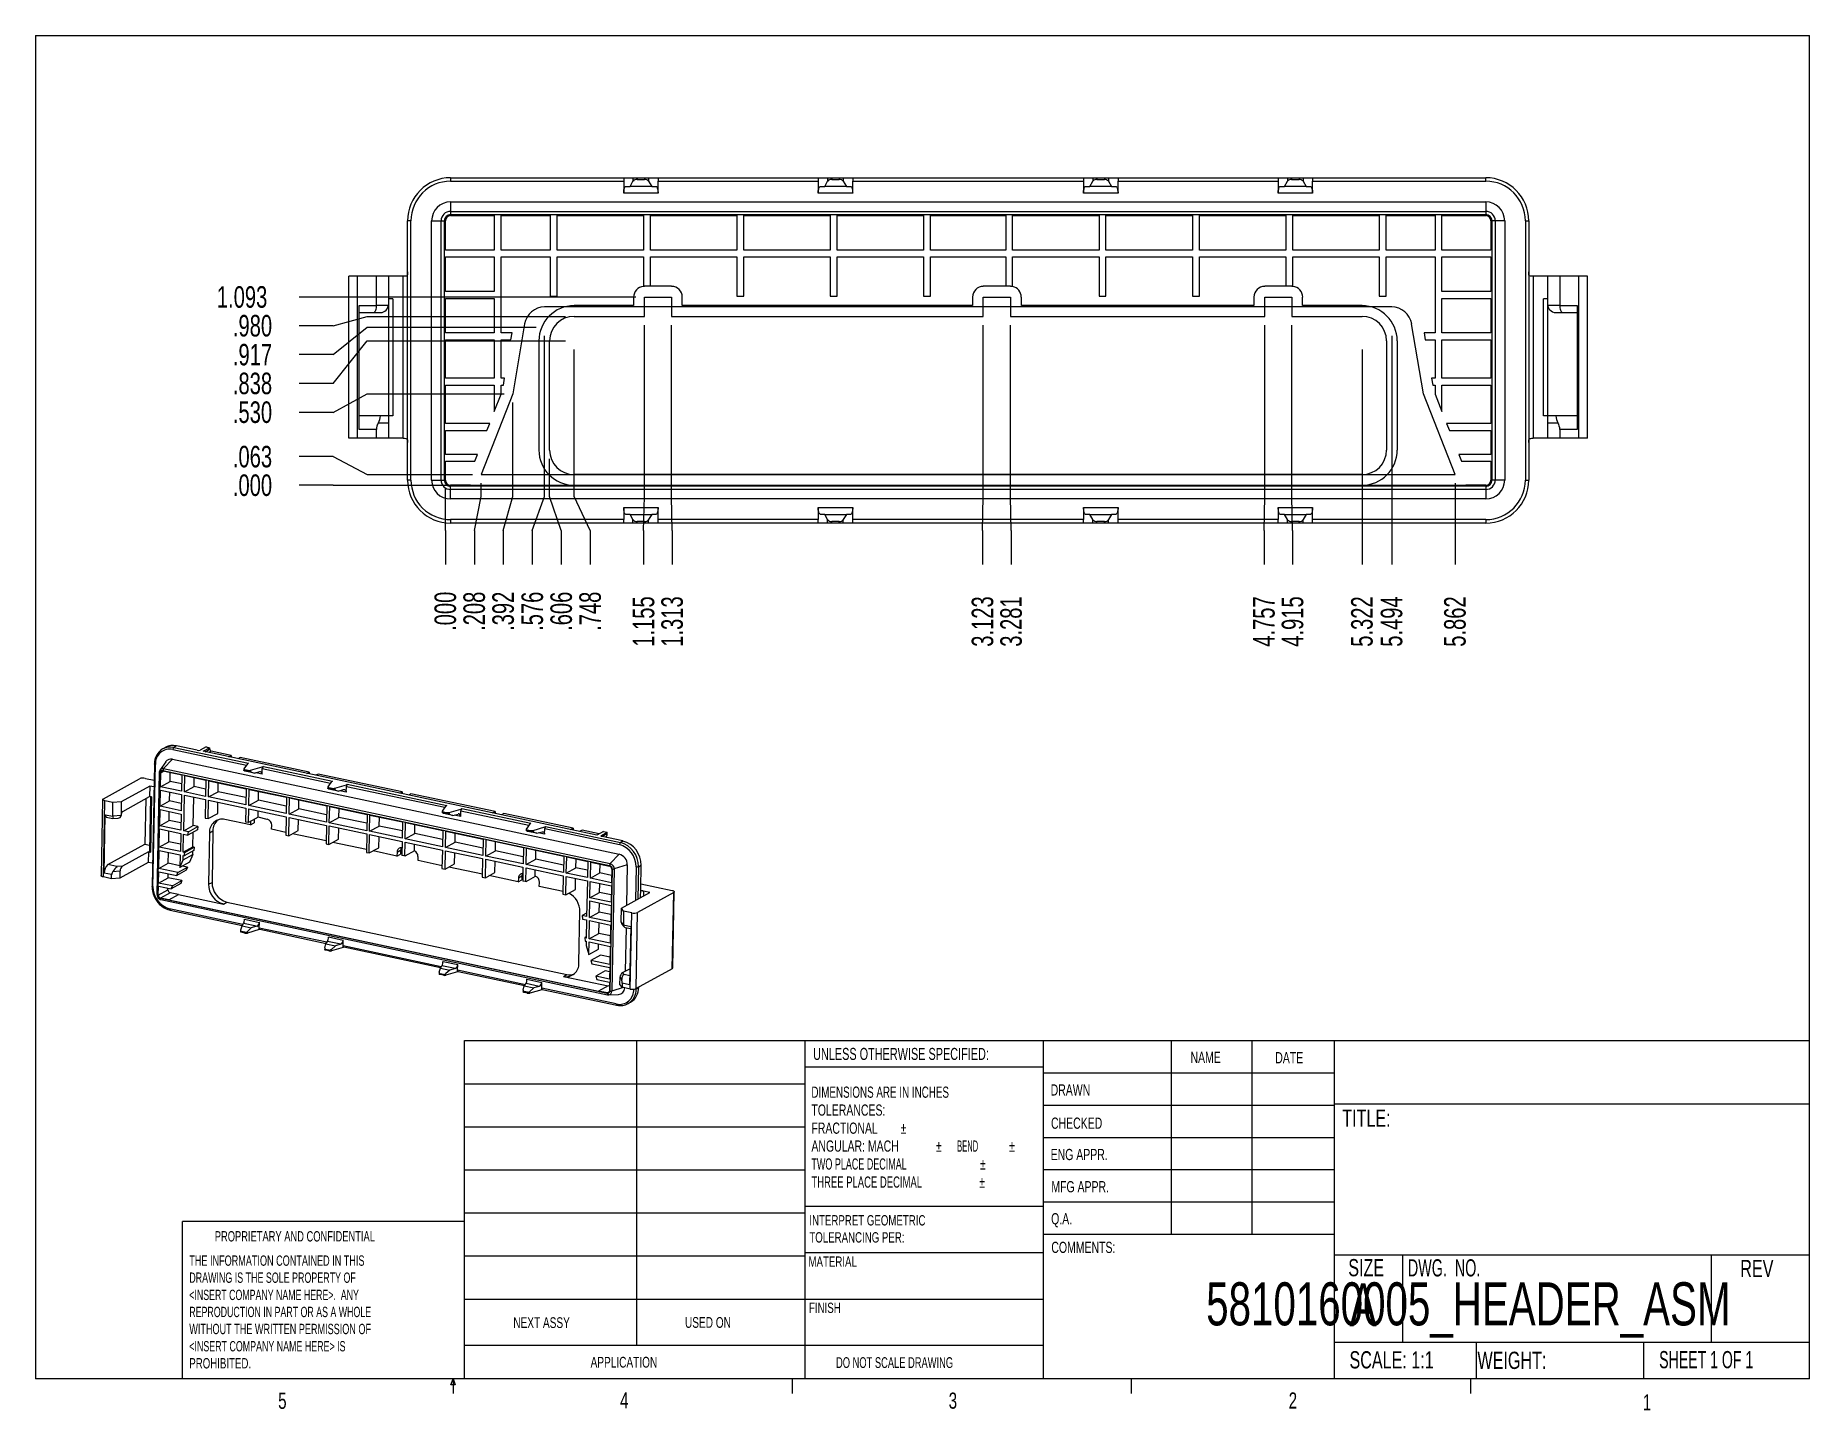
# Model space of a CAD drawing. Extents: x 0.3 to 10.6, y 0.2 to 8.2.
import ezdxf
from ezdxf.enums import TextEntityAlignment as Align

# ---------------------------------------------------------------- set-up
doc = ezdxf.new("R2010")
doc.units = 0
doc.layers.get('0').update_dxf_attribs({"linetype": 'CONTINUOUS'})
doc.dimstyles.new('SLDDIMSTYLE0', dxfattribs={"dimtxt": 0.125, "dimasz": 0.13, "dimexe": 0, "dimexo": 0.0625, "dimgap": 0.03125, "dimtad": 0, "dimtih": 1, "dimtoh": 1, "dimzin": 4, "dimblk1": 'NONE', "dimblk2": 'NONE', "dimsah": 1, "dimcen": 0.09, "dimazin": 3, "dimtfac": 1, "dimtofl": 0, "dimtmove": 0, "dimatfit": 3})
doc.dimstyles.new('SLDDIMSTYLE1', dxfattribs={"dimtxt": 0.125, "dimasz": 0.13, "dimexe": 0, "dimexo": 0.0625, "dimgap": 0.03125, "dimtad": 0, "dimtih": 1, "dimtoh": 1, "dimzin": 12, "dimblk1": 'NONE', "dimblk2": 'NONE', "dimsah": 1, "dimcen": 0.09, "dimazin": 3, "dimtfac": 1, "dimtofl": 0, "dimtmove": 0, "dimatfit": 3})
doc.dimstyles.new('SLDDIMSTYLE2', dxfattribs={"dimtxt": 0.125, "dimasz": 0.13, "dimexe": 0, "dimexo": 0.0625, "dimgap": 0.03125, "dimtad": 0, "dimtih": 1, "dimtoh": 1, "dimzin": 12, "dimblk1": 'NONE', "dimblk2": 'NONE', "dimsah": 1, "dimcen": 0.09, "dimazin": 3, "dimtfac": 1, "dimtofl": 0, "dimtmove": 0, "dimatfit": 3})

msp = doc.modelspace()

# ---------------------------------------------------------------- texts
at = {"color": 7, "linetype": 'CONTINUOUS'}
for s, height, width, p in [('UNLESS OTHERWISE SPECIFIED:', 0.07, 0.674074, (4.845, 2.223)), ('NAME', 0.065, 0.7, (7.036, 2.207)), ('DATE', 0.065, 0.7, (7.528, 2.205)), ('DRAWN', 0.065, 0.7, (6.224, 2.018)), ('CHECKED', 0.065, 0.7, (6.226, 1.825)), ('TITLE:', 0.1, 0.7, (7.917, 1.826)), ('ENG APPR.', 0.065, 0.7, (6.224, 1.643)), ('MFG APPR.', 0.065, 0.7, (6.228, 1.456)), ('Q.A.', 0.065, 0.7, (6.227, 1.27)), ('PROPRIETARY AND CONFIDENTIAL', 0.06, 0.675, (1.371, 1.172)), ('COMMENTS:', 0.065, 0.7, (6.228, 1.104)), ('MATERIAL', 0.06, 0.7, (4.818, 1.025)), ('SIZE', 0.1, 0.7, (7.952, 0.958)), ('DWG.  NO.', 0.1, 0.622222, (8.298, 0.957)), ('REV', 0.1, 0.7, (10.228, 0.953)), ('5810160005_HEADER_ASM', 0.25, 0.7, (7.127, 0.628)), ('A', 0.25, 0.7, (7.96, 0.622)), ('FINISH', 0.06, 0.7, (4.821, 0.757)), ('NEXT ASSY', 0.0625, 0.7, (3.104, 0.669)), ('USED ON', 0.0625, 0.7, (4.101, 0.67)), ('APPLICATION', 0.0625, 0.7, (3.553, 0.439)), ('DO NOT SCALE DRAWING', 0.0625, 0.6475, (4.978, 0.437)), ('SCALE: 1:1', 0.1, 0.7, (7.959, 0.423)), ('WEIGHT: ', 0.1, 0.7, (8.702, 0.42)), ('SHEET 1 OF 1', 0.1, 0.6125, (9.757, 0.424)), ('5', 0.0938, 0.7, (1.739, 0.19)), ('4', 0.0938, 0.7, (3.724, 0.193)), ('3', 0.0938, 0.7, (5.632, 0.191)), ('2', 0.0938, 0.7, (7.606, 0.192)), ('1', 0.0938, 0.7, (9.662, 0.181))]:
    msp.add_text(s, height=height, dxfattribs=dict(at, width=width)).set_placement(p, align=Align.BOTTOM_LEFT)

# ---------------------------------------------------------------- blocks, each defined once
blk = doc.blocks.new('SW_NOTE_0')
at = {"color": 0, "linetype": 'CONTINUOUS', "width": 0.7}
for s, p in [('INTERPRET GEOMETRIC', (0, 0)), ('TOLERANCING PER:', (0, -0.099))]:
    blk.add_text(s, height=0.06, dxfattribs=at).set_placement(p, align=Align.BOTTOM_LEFT)
blk = doc.blocks.new('SW_NOTE_1')
at = {"color": 0, "linetype": 'CONTINUOUS'}
for s, width, p in [('DIMENSIONS ARE IN INCHES', 0.65625, (0, 0)), ('TOLERANCES:', 0.7, (0, -0.104)), ('FRACTIONAL', 0.7, (0, -0.209)), ('%%p', 0.7, (0.518, -0.209)), ('ANGULAR: MACH', 0.7, (0, -0.313)), ('%%p', 0.7, (0.723, -0.313)), ('     BEND ', 0.49, (0.785, -0.313)), ('%%p', 0.7, (1.148, -0.313)), ('TWO PLACE DECIMAL    ', 0.6, (0, -0.417)), ('%%p', 0.7, (0.979, -0.417)), ('THREE PLACE DECIMAL  ', 0.633333, (0, -0.522)), ('%%p', 0.7, (0.974, -0.522))]:
    blk.add_text(s, height=0.065, dxfattribs=dict(at, width=width)).set_placement(p, align=Align.BOTTOM_LEFT)
blk = doc.blocks.new('SW_NOTE_2')
at = {"color": 0, "linetype": 'CONTINUOUS'}
for s, width, p in [('THE INFORMATION CONTAINED IN THIS', 0.657576, (0, 0)), ('DRAWING IS THE SOLE PROPERTY OF', 0.643548, (0, -0.099)), ('<INSERT COMPANY NAME HERE>.  ANY ', 0.636364, (0, -0.199)), ('REPRODUCTION IN PART OR AS A WHOLE', 0.638235, (0, -0.298)), ('WITHOUT THE WRITTEN PERMISSION OF', 0.657576, (0, -0.397)), ('<INSERT COMPANY NAME HERE> IS ', 0.641667, (0, -0.497)), ('PROHIBITED.', 0.7, (0, -0.596))]:
    blk.add_text(s, height=0.06, dxfattribs=dict(at, width=width)).set_placement(p, align=Align.BOTTOM_LEFT)
blk = doc.blocks.new('*D5')
at = {"color": 7, "linetype": 'CONTINUOUS'}
for p, q in [((2.71, 5.515), (2.71, 5.561)), ((2.71, 5.318), (2.71, 5.515)), ((2.71, 5.318), (2.71, 5.121))]:
    blk.add_line(p, q, dxfattribs=at)
at = {"color": 7, "linetype": 'CONTINUOUS', "width": 0.7}
blk.add_text('.000', height=0.125, rotation=90, dxfattribs=at).set_placement((2.809, 4.735), align=Align.BOTTOM_LEFT)
blk = doc.blocks.new('_NONE')
blk = doc.blocks.new('*D6')
at = {"color": 7, "linetype": 'CONTINUOUS'}
for p, q in [((2.917, 5.515), (2.917, 5.593)), ((2.878, 5.318), (2.917, 5.515)), ((2.878, 5.318), (2.878, 5.121))]:
    blk.add_line(p, q, dxfattribs=at)
at = {"color": 7, "linetype": 'CONTINUOUS', "width": 0.7}
blk.add_text('.208', height=0.125, rotation=90, dxfattribs=at).set_placement((2.977, 4.735), align=Align.BOTTOM_LEFT)
blk = doc.blocks.new('*D7')
at = {"color": 7, "linetype": 'CONTINUOUS'}
for p, q in [((3.102, 5.515), (3.102, 6.061)), ((3.046, 5.318), (3.102, 5.515)), ((3.046, 5.318), (3.046, 5.121))]:
    blk.add_line(p, q, dxfattribs=at)
at = {"color": 7, "linetype": 'CONTINUOUS', "width": 0.7}
blk.add_text('.392', height=0.125, rotation=90, dxfattribs=at).set_placement((3.145, 4.735), align=Align.BOTTOM_LEFT)
blk = doc.blocks.new('*D8')
at = {"color": 7, "linetype": 'CONTINUOUS'}
for p, q in [((3.286, 5.515), (3.286, 6.448)), ((3.214, 5.318), (3.286, 5.515)), ((3.214, 5.318), (3.214, 5.121))]:
    blk.add_line(p, q, dxfattribs=at)
at = {"color": 7, "linetype": 'CONTINUOUS', "width": 0.7}
blk.add_text('.576', height=0.125, rotation=90, dxfattribs=at).set_placement((3.314, 4.735), align=Align.BOTTOM_LEFT)
blk = doc.blocks.new('*D9')
at = {"color": 7, "linetype": 'CONTINUOUS'}
for p, q in [((3.457, 5.515), (3.457, 6.369)), ((3.551, 5.318), (3.457, 5.515)), ((3.551, 5.318), (3.551, 5.121))]:
    blk.add_line(p, q, dxfattribs=at)
at = {"color": 7, "linetype": 'CONTINUOUS', "width": 0.7}
blk.add_text('.748', height=0.125, rotation=90, dxfattribs=at).set_placement((3.65, 4.735), align=Align.BOTTOM_LEFT)
blk = doc.blocks.new('*D10')
at = {"color": 7, "linetype": 'CONTINUOUS'}
for p, q in [((3.315, 5.515), (3.315, 5.735)), ((3.382, 5.318), (3.315, 5.515)), ((3.382, 5.318), (3.382, 5.121))]:
    blk.add_line(p, q, dxfattribs=at)
at = {"color": 7, "linetype": 'CONTINUOUS', "width": 0.7}
blk.add_text('.606', height=0.125, rotation=90, dxfattribs=at).set_placement((3.482, 4.735), align=Align.BOTTOM_LEFT)
blk = doc.blocks.new('*D11')
at = {"color": 7, "linetype": 'CONTINUOUS'}
for p, q in [((3.865, 5.515), (3.865, 6.511)), ((3.86, 5.318), (3.865, 5.515)), ((3.86, 5.318), (3.86, 5.121))]:
    blk.add_line(p, q, dxfattribs=at)
at = {"color": 7, "linetype": 'CONTINUOUS', "width": 0.7}
blk.add_text('1.155', height=0.125, rotation=90, dxfattribs=at).set_placement((3.96, 4.643), align=Align.BOTTOM_LEFT)
blk = doc.blocks.new('*D12')
at = {"color": 7, "linetype": 'CONTINUOUS'}
for p, q in [((4.023, 5.515), (4.023, 6.511)), ((4.027, 5.318), (4.023, 5.515)), ((4.027, 5.318), (4.027, 5.121))]:
    blk.add_line(p, q, dxfattribs=at)
at = {"color": 7, "linetype": 'CONTINUOUS', "width": 0.7}
blk.add_text('1.313', height=0.125, rotation=90, dxfattribs=at).set_placement((4.126, 4.643), align=Align.BOTTOM_LEFT)
blk = doc.blocks.new('*D13')
at = {"color": 7, "linetype": 'CONTINUOUS'}
for p, q in [((5.833, 5.515), (5.833, 6.511)), ((5.829, 5.318), (5.833, 5.515)), ((5.829, 5.318), (5.829, 5.121))]:
    blk.add_line(p, q, dxfattribs=at)
at = {"color": 7, "linetype": 'CONTINUOUS', "width": 0.7}
blk.add_text('3.123', height=0.125, rotation=90, dxfattribs=at).set_placement((5.928, 4.643), align=Align.BOTTOM_LEFT)
blk = doc.blocks.new('*D14')
at = {"color": 7, "linetype": 'CONTINUOUS'}
for p, q in [((5.991, 5.515), (5.991, 6.511)), ((5.995, 5.318), (5.991, 5.515)), ((5.995, 5.318), (5.995, 5.121))]:
    blk.add_line(p, q, dxfattribs=at)
at = {"color": 7, "linetype": 'CONTINUOUS', "width": 0.7}
blk.add_text('3.281', height=0.125, rotation=90, dxfattribs=at).set_placement((6.094, 4.643), align=Align.BOTTOM_LEFT)
blk = doc.blocks.new('*D15')
at = {"color": 7, "linetype": 'CONTINUOUS'}
for p, q in [((7.467, 5.515), (7.467, 6.511)), ((7.463, 5.318), (7.467, 5.515)), ((7.463, 5.318), (7.463, 5.121))]:
    blk.add_line(p, q, dxfattribs=at)
at = {"color": 7, "linetype": 'CONTINUOUS', "width": 0.7}
blk.add_text('4.757', height=0.125, rotation=90, dxfattribs=at).set_placement((7.562, 4.643), align=Align.BOTTOM_LEFT)
blk = doc.blocks.new('*D16')
at = {"color": 7, "linetype": 'CONTINUOUS'}
for p, q in [((7.625, 5.515), (7.625, 6.511)), ((7.629, 5.318), (7.625, 5.515)), ((7.629, 5.318), (7.629, 5.121))]:
    blk.add_line(p, q, dxfattribs=at)
at = {"color": 7, "linetype": 'CONTINUOUS', "width": 0.7}
blk.add_text('4.915', height=0.125, rotation=90, dxfattribs=at).set_placement((7.728, 4.643), align=Align.BOTTOM_LEFT)
blk = doc.blocks.new('*D17')
at = {"color": 7, "linetype": 'CONTINUOUS'}
blk.add_line((8.032, 6.369), (8.032, 5.121), dxfattribs=at)
at = {"color": 7, "linetype": 'CONTINUOUS', "width": 0.7}
blk.add_text('5.322', height=0.125, rotation=90, dxfattribs=at).set_placement((8.131, 4.643), align=Align.BOTTOM_LEFT)
blk = doc.blocks.new('*D18')
at = {"color": 7, "linetype": 'CONTINUOUS'}
blk.add_line((8.204, 6.448), (8.204, 5.121), dxfattribs=at)
at = {"color": 7, "linetype": 'CONTINUOUS', "width": 0.7}
blk.add_text('5.494', height=0.125, rotation=90, dxfattribs=at).set_placement((8.303, 4.643), align=Align.BOTTOM_LEFT)
blk = doc.blocks.new('*D19')
at = {"color": 7, "linetype": 'CONTINUOUS'}
blk.add_line((8.572, 5.593), (8.572, 5.121), dxfattribs=at)
at = {"color": 7, "linetype": 'CONTINUOUS', "width": 0.7}
blk.add_text('5.862', height=0.125, rotation=90, dxfattribs=at).set_placement((8.671, 4.643), align=Align.BOTTOM_LEFT)
blk = doc.blocks.new('*D20')
at = {"color": 7, "linetype": 'CONTINUOUS'}
for p, q in [((2.058, 5.581), (1.861, 5.581)), ((2.058, 5.581), (2.255, 5.581)), ((2.255, 5.581), (2.805, 5.581))]:
    blk.add_line(p, q, dxfattribs=at)
at = {"color": 7, "linetype": 'CONTINUOUS', "width": 0.7}
blk.add_text('.000', height=0.125, dxfattribs=at).set_placement((1.476, 5.481), align=Align.BOTTOM_LEFT)
blk = doc.blocks.new('*D21')
at = {"color": 7, "linetype": 'CONTINUOUS'}
for p, q in [((2.058, 5.747), (1.861, 5.747)), ((2.058, 5.747), (2.255, 5.643)), ((2.255, 5.643), (2.867, 5.643))]:
    blk.add_line(p, q, dxfattribs=at)
at = {"color": 7, "linetype": 'CONTINUOUS', "width": 0.7}
blk.add_text('.063', height=0.125, dxfattribs=at).set_placement((1.476, 5.647), align=Align.BOTTOM_LEFT)
blk = doc.blocks.new('*D22')
at = {"color": 7, "linetype": 'CONTINUOUS'}
for p, q in [((2.058, 6.004), (2.255, 6.111)), ((2.255, 6.111), (3.052, 6.111)), ((2.058, 6.004), (1.861, 6.004))]:
    blk.add_line(p, q, dxfattribs=at)
at = {"color": 7, "linetype": 'CONTINUOUS', "width": 0.7}
blk.add_text('.530', height=0.125, dxfattribs=at).set_placement((1.476, 5.905), align=Align.BOTTOM_LEFT)
blk = doc.blocks.new('*D23')
at = {"color": 7, "linetype": 'CONTINUOUS'}
for p, q in [((2.058, 6.171), (2.255, 6.419)), ((2.255, 6.419), (3.407, 6.419)), ((2.058, 6.171), (1.861, 6.171))]:
    blk.add_line(p, q, dxfattribs=at)
at = {"color": 7, "linetype": 'CONTINUOUS', "width": 0.7}
blk.add_text('.838', height=0.125, dxfattribs=at).set_placement((1.476, 6.072), align=Align.BOTTOM_LEFT)
blk = doc.blocks.new('*D24')
at = {"color": 7, "linetype": 'CONTINUOUS'}
for p, q in [((2.058, 6.339), (2.255, 6.498)), ((2.255, 6.498), (3.236, 6.498)), ((2.058, 6.339), (1.861, 6.339))]:
    blk.add_line(p, q, dxfattribs=at)
at = {"color": 7, "linetype": 'CONTINUOUS', "width": 0.7}
blk.add_text('.917', height=0.125, dxfattribs=at).set_placement((1.476, 6.239), align=Align.BOTTOM_LEFT)
blk = doc.blocks.new('*D25')
at = {"color": 7, "linetype": 'CONTINUOUS'}
for p, q in [((2.058, 6.506), (1.861, 6.506)), ((2.058, 6.506), (2.255, 6.561)), ((2.255, 6.561), (3.407, 6.561))]:
    blk.add_line(p, q, dxfattribs=at)
at = {"color": 7, "linetype": 'CONTINUOUS', "width": 0.7}
blk.add_text('.980', height=0.125, dxfattribs=at).set_placement((1.476, 6.407), align=Align.BOTTOM_LEFT)
blk = doc.blocks.new('*D26')
at = {"color": 7, "linetype": 'CONTINUOUS'}
blk.add_line((3.815, 6.673), (1.861, 6.673), dxfattribs=at)
at = {"color": 7, "linetype": 'CONTINUOUS', "width": 0.7}
blk.add_text('1.093', height=0.125, dxfattribs=at).set_placement((1.383, 6.574), align=Align.BOTTOM_LEFT)

# ---------------------------------------------------------------- dimensions: what is measured, and where the dimension line sits
at = {"color": 7, "linetype": 'CONTINUOUS'}
for feature_location, offset, dtype, origin, dimstyle, picture, middle in [((3.865, 6.673, 0.004), (-2.003, 0), 0, (2.855, 5.581, 0.004), 'SLDDIMSTYLE1', '*D26', (1.591, 6.673)), ((3.457, 6.561, 0.004), (-1.596, -0.055), 0, (2.855, 5.581, 0.004), 'SLDDIMSTYLE0', '*D25', (1.637, 6.506)), ((3.286, 6.498, 0.004), (-1.424, -0.159), 0, (2.855, 5.581, 0.004), 'SLDDIMSTYLE1', '*D24', (1.637, 6.339)), ((3.8645, 6.561, 0.0039), (-0.0042, -1.4402), 1, (2.7097, 5.6112, 0.0039), 'SLDDIMSTYLE1', '*D11', (3.8604, 4.8506)), ((4.023, 6.561, 0.004), (0.004, -1.44), 1, (2.71, 5.611, 0.004), 'SLDDIMSTYLE1', '*D12', (4.027, 4.851)), ((5.833, 6.561, 0.004), (-0.004, -1.44), 1, (2.71, 5.611, 0.004), 'SLDDIMSTYLE1', '*D13', (5.829, 4.851)), ((5.991, 6.561, 0.004), (0.004, -1.44), 1, (2.71, 5.611, 0.004), 'SLDDIMSTYLE1', '*D14', (5.995, 4.851)), ((7.467, 6.561, 0.004), (-0.004, -1.44), 1, (2.71, 5.611, 0.004), 'SLDDIMSTYLE1', '*D15', (7.463, 4.851)), ((7.6249, 6.561, 0.0039), (0.0038, -1.4402), 1, (2.7097, 5.6112, 0.0039), 'SLDDIMSTYLE1', '*D16', (7.6287, 4.8506)), ((3.286, 6.498, 0.004), (-0.071, -1.377), 1, (2.71, 5.611, 0.004), 'SLDDIMSTYLE1', '*D8', (3.214, 4.897)), ((8.204, 6.498, 0.004), (0, -1.377), 1, (2.71, 5.611, 0.004), 'SLDDIMSTYLE1', '*D18', (8.204, 4.851)), ((3.457, 6.419, 0.004), (-1.596, -0.248), 0, (2.855, 5.581, 0.004), 'SLDDIMSTYLE1', '*D23', (1.637, 6.171)), ((3.457, 6.419, 0.004), (0.093, -1.298), 1, (2.71, 5.611, 0.004), 'SLDDIMSTYLE1', '*D9', (3.551, 4.897)), ((8.032, 6.419, 0.004), (0, -1.298), 1, (2.71, 5.611, 0.004), 'SLDDIMSTYLE1', '*D17', (8.032, 4.851)), ((3.102, 6.111, 0.004), (-1.24, -0.107), 0, (2.855, 5.581, 0.004), 'SLDDIMSTYLE0', '*D22', (1.637, 6.004)), ((3.102, 6.111, 0.004), (-0.055, -0.99), 1, (2.71, 5.611, 0.004), 'SLDDIMSTYLE1', '*D7', (3.046, 4.897)), ((2.917, 5.643, 0.004), (-1.056, 0.103), 0, (2.855, 5.581, 0.004), 'SLDDIMSTYLE1', '*D21', (1.637, 5.747)), ((3.3153, 5.7852, 0.0039), (0.0672, -0.6644), 1, (2.7097, 5.6112, 0.0039), 'SLDDIMSTYLE1', '*D10', (3.3825, 4.8967)), ((2.85477805, 5.580688983, 0.003937008), (-0.993285495, 0), 0, (2.85477805, 5.580688983, 0.003937008), 'SLDDIMSTYLE0', '*D20', (1.637428581, 5.580688983)), ((2.709699237, 5.611194102, 0.003937008), (0, -0.490391358), 1, (2.709699237, 5.611194102, 0.003937008), 'SLDDIMSTYLE0', '*D5', (2.709699237, 4.896738769)), ((2.917, 5.643, 0.004), (-0.039, -0.523), 1, (2.71, 5.611, 0.004), 'SLDDIMSTYLE1', '*D6', (2.878, 4.897)), ((8.572, 5.643, 0.004), (0, -0.522), 1, (2.71, 5.611, 0.004), 'SLDDIMSTYLE2', '*D19', (8.572, 4.851))]:
    dim = msp.add_ordinate_dim(feature_location=feature_location, offset=offset, dtype=dtype, origin=origin, dimstyle=dimstyle, dxfattribs=at)
    dim.commit()
    dim.dimension.update_dxf_attribs({"geometry": picture, "text_midpoint": middle})

# ---------------------------------------------------------------- linework, layer by layer
at = {"color": 7, "linetype": 'CONTINUOUS'}
for p, q in [((0.33, 8.192), (10.63, 8.192)), ((0.33, 8.192), (0.33, 0.392)), ((10.63, 0.392), (10.63, 8.192)), ((2.74, 7.366), (2.74, 7.346)), ((2.74, 7.366), (3.745, 7.366)), ((2.74, 7.346), (3.745, 7.346)), ((3.745, 7.366), (3.745, 7.346)), ((3.745, 7.366), (3.799, 7.366)), ((3.745, 7.346), (3.745, 7.276)), ((3.757, 7.316), (3.782, 7.316)), ((3.782, 7.316), (3.799, 7.347)), ((3.908, 7.316), (3.782, 7.316)), ((3.799, 7.366), (3.799, 7.347)), ((3.799, 7.366), (3.823, 7.366)), ((3.823, 7.366), (3.866, 7.366)), ((3.823, 7.366), (3.823, 7.356)), ((3.823, 7.356), (3.866, 7.356)), ((3.866, 7.366), (3.866, 7.356)), ((3.866, 7.366), (3.89, 7.366)), ((3.89, 7.366), (3.89, 7.347)), ((3.89, 7.366), (3.945, 7.366)), ((3.89, 7.347), (3.908, 7.316)), ((3.908, 7.316), (3.932, 7.316)), ((3.945, 7.366), (3.945, 7.346)), ((3.945, 7.366), (4.875, 7.366)), ((3.945, 7.276), (3.945, 7.346)), ((3.945, 7.346), (4.875, 7.346)), ((4.875, 7.366), (4.875, 7.346)), ((4.875, 7.366), (4.929, 7.366)), ((4.875, 7.346), (4.875, 7.276)), ((4.887, 7.316), (4.912, 7.316)), ((4.912, 7.316), (4.929, 7.347)), ((5.038, 7.316), (4.912, 7.316)), ((4.929, 7.366), (4.929, 7.347)), ((4.929, 7.366), (4.953, 7.366)), ((4.953, 7.366), (4.953, 7.356)), ((4.953, 7.366), (4.996, 7.366)), ((4.953, 7.356), (4.996, 7.356)), ((4.996, 7.366), (4.996, 7.356)), ((4.996, 7.366), (5.02, 7.366)), ((5.02, 7.366), (5.02, 7.347)), ((5.02, 7.366), (5.075, 7.366)), ((5.02, 7.347), (5.038, 7.316)), ((5.038, 7.316), (5.062, 7.316)), ((5.075, 7.366), (5.075, 7.346)), ((5.075, 7.366), (6.415, 7.366)), ((5.075, 7.276), (5.075, 7.346)), ((5.075, 7.346), (6.415, 7.346)), ((6.415, 7.366), (6.415, 7.346)), ((6.415, 7.366), (6.469, 7.366)), ((6.415, 7.346), (6.415, 7.276)), ((6.427, 7.316), (6.452, 7.316)), ((6.452, 7.316), (6.469, 7.347)), ((6.578, 7.316), (6.452, 7.316)), ((6.469, 7.366), (6.469, 7.347)), ((6.469, 7.366), (6.493, 7.366)), ((6.493, 7.366), (6.493, 7.356)), ((6.493, 7.366), (6.536, 7.366)), ((6.493, 7.356), (6.536, 7.356)), ((6.536, 7.366), (6.536, 7.356)), ((6.536, 7.366), (6.56, 7.366)), ((6.56, 7.366), (6.56, 7.347)), ((6.56, 7.366), (6.615, 7.366)), ((6.56, 7.347), (6.578, 7.316)), ((6.578, 7.316), (6.602, 7.316)), ((6.615, 7.366), (6.615, 7.346)), ((6.615, 7.366), (7.545, 7.366)), ((6.615, 7.276), (6.615, 7.346)), ((6.615, 7.346), (7.545, 7.346)), ((7.545, 7.366), (7.545, 7.346)), ((7.545, 7.366), (7.599, 7.366)), ((7.545, 7.346), (7.545, 7.276)), ((7.557, 7.316), (7.582, 7.316)), ((7.582, 7.316), (7.599, 7.347)), ((7.708, 7.316), (7.582, 7.316)), ((7.599, 7.366), (7.599, 7.347)), ((7.599, 7.366), (7.623, 7.366)), ((7.623, 7.366), (7.623, 7.356)), ((7.623, 7.366), (7.666, 7.366)), ((7.623, 7.356), (7.666, 7.356)), ((7.666, 7.366), (7.666, 7.356)), ((7.666, 7.366), (7.69, 7.366)), ((7.69, 7.366), (7.69, 7.347)), ((7.69, 7.366), (7.745, 7.366)), ((7.69, 7.347), (7.708, 7.316)), ((7.708, 7.316), (7.732, 7.316)), ((7.745, 7.366), (7.745, 7.346)), ((7.745, 7.366), (8.75, 7.366)), ((7.745, 7.276), (7.745, 7.346)), ((7.745, 7.346), (8.75, 7.346)), ((8.75, 7.346), (8.75, 7.366)), ((2.74, 7.226), (2.74, 7.171)), ((2.74, 7.226), (8.75, 7.226)), ((3.945, 7.276), (3.745, 7.276)), ((5.075, 7.276), (4.875, 7.276)), ((6.615, 7.276), (6.415, 7.276)), ((7.745, 7.276), (7.545, 7.276)), ((8.75, 7.226), (8.75, 7.171)), ((2.49, 5.611), (2.49, 7.116)), ((2.51, 7.116), (2.49, 7.116)), ((2.51, 5.611), (2.51, 7.116)), ((2.63, 7.116), (2.685, 7.116)), ((2.63, 5.611), (2.63, 7.116)), ((2.685, 5.611), (2.685, 7.116)), ((2.685, 7.116), (2.704, 7.116)), ((2.704, 5.611), (2.704, 7.116)), ((2.71, 6.946), (2.71, 7.116)), ((2.74, 7.171), (2.74, 7.152)), ((2.74, 7.171), (8.75, 7.171)), ((2.74, 7.152), (8.75, 7.152)), ((2.74, 7.146), (2.994, 7.146)), ((2.994, 7.146), (2.994, 6.946)), ((3.034, 7.146), (3.318, 7.146)), ((3.034, 6.946), (3.034, 7.146)), ((3.318, 7.146), (3.318, 6.946)), ((3.358, 7.146), (3.86, 7.146)), ((3.358, 6.946), (3.358, 7.146)), ((3.86, 7.146), (3.86, 6.946)), ((3.9, 7.146), (4.402, 7.146)), ((3.9, 6.946), (3.9, 7.146)), ((4.402, 7.146), (4.402, 6.946)), ((4.442, 7.146), (4.944, 7.146)), ((4.442, 6.946), (4.442, 7.146)), ((4.944, 7.146), (4.944, 6.946)), ((4.984, 7.146), (5.486, 7.146)), ((4.984, 6.946), (4.984, 7.146)), ((5.486, 7.146), (5.486, 6.946)), ((5.526, 7.146), (5.963, 7.146)), ((5.526, 6.946), (5.526, 7.146)), ((5.963, 7.146), (5.963, 6.946)), ((6.003, 7.146), (6.505, 7.146)), ((6.003, 6.946), (6.003, 7.146)), ((6.505, 7.146), (6.505, 6.946)), ((6.545, 7.146), (7.048, 7.146)), ((6.545, 6.946), (6.545, 7.146)), ((7.048, 7.146), (7.048, 6.946)), ((7.088, 7.146), (7.59, 7.146)), ((7.088, 6.946), (7.088, 7.146)), ((7.59, 7.146), (7.59, 6.946)), ((7.63, 7.146), (8.132, 7.146)), ((7.63, 6.946), (7.63, 7.146)), ((8.132, 7.146), (8.132, 6.946)), ((8.172, 7.146), (8.456, 7.146)), ((8.172, 6.946), (8.172, 7.146)), ((8.456, 7.146), (8.456, 6.946)), ((8.496, 7.146), (8.75, 7.146)), ((8.496, 6.946), (8.496, 7.146)), ((8.75, 7.171), (8.75, 7.152)), ((8.78, 7.116), (8.78, 6.946)), ((8.785, 7.116), (8.785, 5.611)), ((8.805, 7.116), (8.785, 7.116)), ((8.805, 7.116), (8.805, 5.611)), ((8.86, 7.116), (8.805, 7.116)), ((8.86, 7.116), (8.86, 5.611)), ((8.98, 7.116), (8.98, 5.611)), ((8.98, 7.116), (9, 7.116)), ((9, 7.116), (9, 5.611)), ((2.994, 6.946), (2.71, 6.946)), ((2.71, 6.906), (2.994, 6.906)), ((2.71, 6.705), (2.71, 6.906)), ((2.994, 6.906), (2.994, 6.705)), ((3.318, 6.946), (3.034, 6.946)), ((3.034, 6.906), (3.318, 6.906)), ((3.034, 6.465), (3.034, 6.906)), ((3.318, 6.906), (3.318, 6.678)), ((3.86, 6.946), (3.358, 6.946)), ((3.358, 6.906), (3.86, 6.906)), ((3.358, 6.678), (3.358, 6.906)), ((3.86, 6.906), (3.86, 6.736)), ((4.402, 6.946), (3.9, 6.946)), ((3.9, 6.906), (4.402, 6.906)), ((3.9, 6.736), (3.9, 6.906)), ((4.402, 6.906), (4.402, 6.678)), ((4.944, 6.946), (4.442, 6.946)), ((4.442, 6.906), (4.944, 6.906)), ((4.442, 6.678), (4.442, 6.906)), ((4.944, 6.906), (4.944, 6.678)), ((5.486, 6.946), (4.984, 6.946)), ((4.984, 6.906), (5.486, 6.906)), ((4.984, 6.678), (4.984, 6.906)), ((5.486, 6.906), (5.486, 6.678)), ((5.963, 6.946), (5.526, 6.946)), ((5.526, 6.906), (5.963, 6.906)), ((5.526, 6.678), (5.526, 6.906)), ((5.963, 6.906), (5.963, 6.736)), ((6.505, 6.946), (6.003, 6.946)), ((6.003, 6.906), (6.505, 6.906)), ((6.003, 6.735), (6.003, 6.906)), ((6.505, 6.906), (6.505, 6.678)), ((7.048, 6.946), (6.545, 6.946)), ((6.545, 6.906), (7.048, 6.906)), ((6.545, 6.678), (6.545, 6.906)), ((7.048, 6.906), (7.048, 6.678)), ((7.59, 6.946), (7.088, 6.946)), ((7.088, 6.906), (7.59, 6.906)), ((7.088, 6.678), (7.088, 6.906)), ((7.59, 6.906), (7.59, 6.736)), ((8.132, 6.946), (7.63, 6.946)), ((7.63, 6.906), (8.132, 6.906)), ((7.63, 6.736), (7.63, 6.906)), ((8.132, 6.906), (8.132, 6.678)), ((8.456, 6.946), (8.172, 6.946)), ((8.172, 6.906), (8.456, 6.906)), ((8.172, 6.678), (8.172, 6.906)), ((8.456, 6.906), (8.456, 6.465)), ((8.78, 6.946), (8.496, 6.946)), ((8.496, 6.705), (8.496, 6.906)), ((8.496, 6.906), (8.78, 6.906)), ((8.78, 6.906), (8.78, 6.705)), ((2.15, 5.854), (2.15, 6.794)), ((2.2, 6.794), (2.15, 6.794)), ((2.2, 5.854), (2.2, 6.794)), ((2.31, 6.794), (2.2, 6.794)), ((2.31, 6.624), (2.31, 6.794)), ((2.38, 6.794), (2.31, 6.794)), ((2.38, 6.794), (2.38, 6.624)), ((2.465, 6.794), (2.38, 6.794)), ((2.465, 5.854), (2.465, 6.794)), ((2.994, 6.705), (2.71, 6.705)), ((3.9, 6.736), (3.865, 6.736)), ((4.023, 6.736), (3.9, 6.736)), ((5.963, 6.736), (5.833, 6.736)), ((5.991, 6.736), (5.963, 6.736)), ((7.59, 6.736), (7.467, 6.736)), ((7.625, 6.736), (7.59, 6.736)), ((8.78, 6.705), (8.496, 6.705)), ((9.025, 6.794), (9.025, 5.854)), ((9.11, 6.794), (9.025, 6.794)), ((9.11, 6.624), (9.11, 6.794)), ((9.18, 6.794), (9.11, 6.794)), ((9.18, 6.794), (9.18, 6.624)), ((9.29, 6.794), (9.18, 6.794)), ((9.29, 5.854), (9.29, 6.794)), ((9.34, 6.794), (9.29, 6.794)), ((9.34, 5.854), (9.34, 6.794)), ((2.21, 6.624), (2.31, 6.624)), ((2.21, 5.904), (2.21, 6.624)), ((2.38, 6.624), (2.31, 6.624)), ((2.405, 6.664), (2.38, 6.664)), ((2.38, 6.624), (2.38, 5.984)), ((2.405, 6.664), (2.405, 5.984)), ((2.71, 6.665), (2.994, 6.665)), ((2.71, 6.465), (2.71, 6.665)), ((2.994, 6.665), (2.994, 6.465)), ((8.204, 6.616), (3.286, 6.616)), ((3.318, 6.678), (3.358, 6.678)), ((3.802, 6.624), (3.457, 6.624)), ((3.802, 6.673), (3.802, 6.624)), ((3.865, 6.673), (4.023, 6.673)), ((3.865, 6.561), (3.865, 6.673)), ((4.023, 6.673), (4.023, 6.561)), ((4.085, 6.624), (4.085, 6.673)), ((5.771, 6.624), (4.085, 6.624)), ((4.402, 6.678), (4.442, 6.678)), ((4.944, 6.678), (4.984, 6.678)), ((5.486, 6.678), (5.526, 6.678)), ((5.771, 6.673), (5.771, 6.624)), ((5.833, 6.673), (5.991, 6.673)), ((5.833, 6.561), (5.833, 6.673)), ((5.991, 6.673), (5.991, 6.561)), ((6.054, 6.624), (6.054, 6.673)), ((7.404, 6.624), (6.054, 6.624)), ((6.505, 6.678), (6.545, 6.678)), ((7.048, 6.678), (7.088, 6.678)), ((7.404, 6.673), (7.404, 6.624)), ((7.467, 6.673), (7.625, 6.673)), ((7.467, 6.561), (7.467, 6.673)), ((7.625, 6.673), (7.625, 6.561)), ((7.687, 6.624), (7.687, 6.673)), ((8.032, 6.624), (7.687, 6.624)), ((8.132, 6.678), (8.172, 6.678)), ((8.496, 6.465), (8.496, 6.665)), ((8.496, 6.665), (8.78, 6.665)), ((8.78, 6.665), (8.78, 6.465)), ((9.085, 5.984), (9.085, 6.664)), ((9.11, 6.664), (9.085, 6.664)), ((9.18, 6.624), (9.11, 6.624)), ((9.11, 5.984), (9.11, 6.624)), ((9.18, 6.624), (9.28, 6.624)), ((9.28, 6.624), (9.28, 5.904)), ((2.21, 6.584), (2.293, 6.584)), ((2.293, 6.584), (2.323, 6.584)), ((3.169, 6.517), (3.102, 6.111)), ((3.457, 6.561), (3.865, 6.561)), ((4.023, 6.561), (5.833, 6.561)), ((5.991, 6.561), (7.467, 6.561)), ((7.625, 6.561), (8.032, 6.561)), ((8.388, 6.111), (8.32, 6.517)), ((9.166, 6.584), (9.196, 6.584)), ((9.196, 6.584), (9.28, 6.584)), ((2.994, 6.465), (2.71, 6.465)), ((2.71, 6.425), (2.994, 6.425)), ((2.71, 6.202), (2.71, 6.425)), ((2.994, 6.425), (2.994, 6.202)), ((3.097, 6.465), (3.034, 6.465)), ((3.034, 6.425), (3.09, 6.425)), ((3.034, 6.202), (3.034, 6.425)), ((3.09, 6.425), (3.097, 6.465)), ((3.253, 6.419), (3.253, 5.785)), ((3.315, 5.785), (3.315, 6.419)), ((8.174, 6.419), (8.174, 5.785)), ((8.237, 5.785), (8.237, 6.419)), ((8.392, 6.465), (8.399, 6.425)), ((8.456, 6.465), (8.392, 6.465)), ((8.399, 6.425), (8.456, 6.425)), ((8.456, 6.425), (8.456, 6.202)), ((8.78, 6.465), (8.496, 6.465)), ((8.496, 6.202), (8.496, 6.425)), ((8.496, 6.425), (8.78, 6.425)), ((8.78, 6.425), (8.78, 6.202)), ((2.994, 6.202), (2.71, 6.202)), ((3.053, 6.202), (3.034, 6.202)), ((3.047, 6.162), (3.053, 6.202)), ((8.436, 6.202), (8.443, 6.162)), ((8.456, 6.202), (8.436, 6.202)), ((8.78, 6.202), (8.496, 6.202)), ((2.71, 6.162), (2.994, 6.162)), ((2.71, 5.939), (2.71, 6.162)), ((3.102, 6.111), (2.917, 5.643)), ((2.994, 6.162), (2.994, 6.008)), ((2.994, 6.008), (3.034, 6.109)), ((3.034, 6.162), (3.047, 6.162)), ((3.034, 6.109), (3.034, 6.162)), ((8.572, 5.643), (8.388, 6.111)), ((8.443, 6.162), (8.456, 6.162)), ((8.456, 6.162), (8.456, 6.109)), ((8.456, 6.109), (8.496, 6.008)), ((8.496, 6.162), (8.78, 6.162)), ((8.496, 6.008), (8.496, 6.162)), ((8.78, 6.162), (8.78, 5.939)), ((2.333, 5.984), (2.21, 5.984)), ((2.38, 5.984), (2.333, 5.984)), ((2.38, 5.984), (2.38, 5.944)), ((2.405, 5.984), (2.38, 5.984)), ((9.11, 5.984), (9.085, 5.984)), ((9.11, 5.944), (9.11, 5.984)), ((9.156, 5.984), (9.11, 5.984)), ((9.28, 5.984), (9.156, 5.984)), ((2.31, 5.904), (2.21, 5.904)), ((2.31, 5.854), (2.31, 5.904)), ((2.32, 5.944), (2.38, 5.944)), ((2.38, 5.944), (2.38, 5.854)), ((2.967, 5.939), (2.71, 5.939)), ((2.71, 5.899), (2.951, 5.899)), ((2.71, 5.76), (2.71, 5.899)), ((2.951, 5.899), (2.967, 5.939)), ((8.523, 5.939), (8.539, 5.899)), ((8.78, 5.939), (8.523, 5.939)), ((8.539, 5.899), (8.78, 5.899)), ((8.78, 5.899), (8.78, 5.76)), ((9.11, 5.854), (9.11, 5.944)), ((9.11, 5.944), (9.169, 5.944)), ((9.18, 5.904), (9.18, 5.854)), ((9.28, 5.904), (9.18, 5.904)), ((2.2, 5.854), (2.15, 5.854)), ((2.31, 5.854), (2.2, 5.854)), ((2.38, 5.854), (2.31, 5.854)), ((2.465, 5.854), (2.38, 5.854)), ((9.11, 5.854), (9.025, 5.854)), ((9.18, 5.854), (9.11, 5.854)), ((9.29, 5.854), (9.18, 5.854)), ((9.34, 5.854), (9.29, 5.854)), ((2.896, 5.76), (2.71, 5.76)), ((2.71, 5.611), (2.71, 5.72)), ((2.71, 5.72), (2.88, 5.72)), ((2.88, 5.72), (2.896, 5.76)), ((8.593, 5.76), (8.609, 5.72)), ((8.78, 5.76), (8.593, 5.76)), ((8.609, 5.72), (8.78, 5.72)), ((8.78, 5.72), (8.78, 5.611)), ((2.51, 5.611), (2.49, 5.611)), ((2.63, 5.611), (2.685, 5.611)), ((2.685, 5.611), (2.704, 5.611)), ((2.855, 5.581), (2.74, 5.581)), ((8.75, 5.575), (2.74, 5.575)), ((2.74, 5.556), (2.74, 5.575)), ((2.855, 5.581), (2.855, 5.581)), ((2.855, 5.581), (8.635, 5.581)), ((2.917, 5.643), (2.917, 5.643)), ((2.917, 5.643), (8.572, 5.643)), ((3.802, 5.643), (3.457, 5.643)), ((4.085, 5.643), (3.802, 5.643)), ((5.771, 5.643), (4.085, 5.643)), ((6.054, 5.643), (5.771, 5.643)), ((7.404, 5.643), (6.054, 5.643)), ((7.687, 5.643), (7.404, 5.643)), ((8.032, 5.643), (7.687, 5.643)), ((8.572, 5.643), (8.572, 5.643)), ((8.635, 5.581), (8.635, 5.581)), ((8.75, 5.581), (8.635, 5.581)), ((8.75, 5.575), (8.75, 5.556)), ((8.805, 5.611), (8.785, 5.611)), ((8.86, 5.611), (8.805, 5.611)), ((8.98, 5.611), (9, 5.611)), ((8.75, 5.556), (2.74, 5.556)), ((2.74, 5.501), (2.74, 5.556)), ((8.75, 5.501), (2.74, 5.501)), ((8.75, 5.556), (8.75, 5.501)), ((3.745, 5.381), (2.74, 5.381)), ((2.74, 5.381), (2.74, 5.361)), ((3.745, 5.361), (2.74, 5.361)), ((3.745, 5.451), (3.745, 5.381)), ((3.745, 5.451), (3.945, 5.451)), ((3.745, 5.361), (3.745, 5.381)), ((3.799, 5.361), (3.745, 5.361)), ((3.782, 5.411), (3.757, 5.411)), ((3.799, 5.381), (3.782, 5.411)), ((3.782, 5.411), (3.908, 5.411)), ((3.799, 5.361), (3.799, 5.381)), ((3.823, 5.361), (3.799, 5.361)), ((3.866, 5.371), (3.823, 5.371)), ((3.823, 5.361), (3.823, 5.371)), ((3.866, 5.361), (3.823, 5.361)), ((3.866, 5.361), (3.866, 5.371)), ((3.89, 5.361), (3.866, 5.361)), ((3.908, 5.411), (3.89, 5.381)), ((3.89, 5.361), (3.89, 5.381)), ((3.945, 5.361), (3.89, 5.361)), ((3.932, 5.411), (3.908, 5.411)), ((3.945, 5.381), (3.945, 5.451)), ((3.945, 5.361), (3.945, 5.381)), ((4.875, 5.381), (3.945, 5.381)), ((4.875, 5.361), (3.945, 5.361)), ((4.875, 5.451), (4.875, 5.381)), ((4.875, 5.451), (5.075, 5.451)), ((4.875, 5.361), (4.875, 5.381)), ((4.929, 5.361), (4.875, 5.361)), ((4.912, 5.411), (4.887, 5.411)), ((4.929, 5.381), (4.912, 5.411)), ((4.912, 5.411), (5.038, 5.411)), ((4.929, 5.361), (4.929, 5.381)), ((4.953, 5.361), (4.929, 5.361)), ((4.953, 5.361), (4.953, 5.371)), ((4.996, 5.371), (4.953, 5.371)), ((4.996, 5.361), (4.953, 5.361)), ((4.996, 5.361), (4.996, 5.371)), ((5.02, 5.361), (4.996, 5.361)), ((5.038, 5.411), (5.02, 5.381)), ((5.02, 5.361), (5.02, 5.381)), ((5.075, 5.361), (5.02, 5.361)), ((5.062, 5.411), (5.038, 5.411)), ((5.075, 5.381), (5.075, 5.451)), ((5.075, 5.361), (5.075, 5.381)), ((6.415, 5.381), (5.075, 5.381)), ((6.415, 5.361), (5.075, 5.361)), ((6.415, 5.451), (6.415, 5.381)), ((6.415, 5.451), (6.615, 5.451)), ((6.415, 5.361), (6.415, 5.381)), ((6.469, 5.361), (6.415, 5.361)), ((6.452, 5.411), (6.427, 5.411)), ((6.469, 5.381), (6.452, 5.411)), ((6.452, 5.411), (6.578, 5.411)), ((6.469, 5.361), (6.469, 5.381)), ((6.493, 5.361), (6.469, 5.361)), ((6.493, 5.361), (6.493, 5.371)), ((6.536, 5.371), (6.493, 5.371)), ((6.536, 5.361), (6.493, 5.361)), ((6.536, 5.361), (6.536, 5.371)), ((6.56, 5.361), (6.536, 5.361)), ((6.578, 5.411), (6.56, 5.381)), ((6.56, 5.361), (6.56, 5.381)), ((6.615, 5.361), (6.56, 5.361)), ((6.602, 5.411), (6.578, 5.411)), ((6.615, 5.381), (6.615, 5.451)), ((6.615, 5.361), (6.615, 5.381)), ((7.545, 5.381), (6.615, 5.381)), ((7.545, 5.361), (6.615, 5.361)), ((7.545, 5.451), (7.545, 5.381)), ((7.545, 5.451), (7.745, 5.451)), ((7.545, 5.361), (7.545, 5.381)), ((7.599, 5.361), (7.545, 5.361)), ((7.582, 5.411), (7.557, 5.411)), ((7.599, 5.381), (7.582, 5.411)), ((7.582, 5.411), (7.708, 5.411)), ((7.599, 5.361), (7.599, 5.381)), ((7.623, 5.361), (7.599, 5.361)), ((7.666, 5.371), (7.623, 5.371)), ((7.623, 5.361), (7.623, 5.371)), ((7.666, 5.361), (7.623, 5.361)), ((7.666, 5.361), (7.666, 5.371)), ((7.69, 5.361), (7.666, 5.361)), ((7.708, 5.411), (7.69, 5.381)), ((7.69, 5.361), (7.69, 5.381)), ((7.745, 5.361), (7.69, 5.361)), ((7.732, 5.411), (7.708, 5.411)), ((7.745, 5.381), (7.745, 5.451)), ((7.745, 5.361), (7.745, 5.381)), ((8.75, 5.381), (7.745, 5.381)), ((8.75, 5.361), (7.745, 5.361)), ((8.75, 5.381), (8.75, 5.361)), ((1.085, 4.059), (1.07, 4.051)), ((1.127, 4.047), (1.555, 3.956)), ((1.148, 4.067), (1.133, 4.059)), ((1.133, 4.059), (1.566, 3.967)), ((1.269, 4.042), (1.148, 4.067)), ((1.32, 4.062), (1.286, 4.043)), ((1.303, 4.036), (1.341, 4.057)), ((3.589, 3.549), (1.303, 4.036)), ((1.315, 4.033), (1.341, 4.048)), ((1.32, 4.062), (1.341, 4.057)), ((1.35, 4.037), (1.336, 4.029)), ((1.341, 4.057), (1.341, 4.048)), ((1.466, 4.012), (1.35, 4.037)), ((1.021, 3.963), (1.007, 3.253)), ((1.012, 3.25), (1.026, 3.96)), ((1.049, 3.914), (1.035, 3.205)), ((1.053, 3.927), (1.054, 3.928)), ((1.086, 3.975), (1.054, 3.928)), ((1.075, 3.921), (1.057, 3.91)), ((1.07, 3.925), (3.663, 3.373)), ((1.07, 3.922), (1.18, 3.899)), ((1.126, 3.99), (1.074, 3.936)), ((1.074, 3.936), (3.667, 3.384)), ((1.126, 3.99), (3.719, 3.438)), ((1.452, 4.004), (1.466, 4.012)), ((1.466, 4.012), (1.466, 4.001)), ((1.518, 4.001), (1.504, 3.993)), ((1.919, 3.915), (1.518, 4.001)), ((1.54, 3.933), (1.539, 3.925)), ((1.561, 3.964), (1.54, 3.934)), ((1.546, 3.92), (1.54, 3.925)), ((1.546, 3.93), (1.564, 3.926)), ((1.546, 3.93), (1.546, 3.925)), ((1.546, 3.925), (1.564, 3.921)), ((1.601, 3.909), (1.546, 3.92)), ((1.566, 3.967), (1.561, 3.964)), ((1.564, 3.926), (1.564, 3.921)), ((1.579, 3.926), (1.647, 3.946)), ((1.579, 3.926), (1.579, 3.917)), ((1.579, 3.917), (1.601, 3.909)), ((1.601, 3.909), (1.632, 3.918)), ((1.647, 3.946), (1.653, 3.948)), ((1.647, 3.946), (1.647, 3.936)), ((1.647, 3.903), (1.647, 3.936)), ((1.647, 3.936), (2.043, 3.852)), ((1.653, 3.948), (2.054, 3.863)), ((1.905, 3.908), (1.919, 3.915)), ((1.919, 3.915), (1.919, 3.905)), ((0.724, 3.761), (0.933, 3.877)), ((0.993, 3.834), (0.828, 3.743)), ((0.968, 3.879), (1.019, 3.868)), ((0.993, 3.834), (0.992, 3.773)), ((1.018, 3.829), (0.993, 3.834)), ((1.04, 3.202), (1.054, 3.911)), ((1.053, 3.717), (1.055, 3.811)), ((1.055, 3.83), (1.057, 3.91)), ((1.055, 3.83), (1.111, 3.861)), ((1.178, 3.804), (1.055, 3.83)), ((1.055, 3.811), (1.177, 3.785)), ((1.111, 3.861), (1.112, 3.913)), ((1.179, 3.847), (1.111, 3.861)), ((1.18, 3.899), (1.178, 3.804)), ((1.195, 3.8), (1.197, 3.895)), ((1.195, 3.8), (1.251, 3.831)), ((1.197, 3.895), (1.319, 3.869)), ((1.251, 3.831), (1.252, 3.883)), ((1.318, 3.817), (1.251, 3.831)), ((1.319, 3.869), (1.317, 3.774)), ((1.335, 3.771), (1.337, 3.865)), ((1.337, 3.865), (1.553, 3.819)), ((1.39, 3.801), (1.391, 3.853)), ((1.553, 3.819), (1.551, 3.725)), ((1.569, 3.721), (1.57, 3.815)), ((1.57, 3.815), (1.787, 3.769)), ((1.647, 3.903), (1.609, 3.911)), ((1.971, 3.904), (1.957, 3.897)), ((2.458, 3.801), (1.971, 3.904)), ((2.027, 3.83), (2.027, 3.822)), ((2.034, 3.817), (2.027, 3.821)), ((2.049, 3.86), (2.028, 3.83)), ((2.033, 3.826), (2.052, 3.822)), ((2.033, 3.826), (2.033, 3.821)), ((2.033, 3.821), (2.052, 3.817)), ((2.088, 3.805), (2.034, 3.817)), ((2.054, 3.863), (2.049, 3.86)), ((2.052, 3.822), (2.052, 3.817)), ((2.067, 3.822), (2.135, 3.842)), ((2.067, 3.822), (2.067, 3.813)), ((2.067, 3.813), (2.088, 3.805)), ((2.088, 3.805), (2.119, 3.814)), ((2.134, 3.799), (2.135, 3.832)), ((2.135, 3.842), (2.14, 3.845)), ((2.135, 3.842), (2.135, 3.832)), ((2.135, 3.832), (2.707, 3.711)), ((2.14, 3.845), (2.718, 3.722)), ((0.72, 3.757), (0.712, 3.314)), ((0.724, 3.307), (0.733, 3.749)), ((0.78, 3.739), (0.733, 3.749)), ((0.779, 3.659), (0.78, 3.739)), ((0.828, 3.743), (0.78, 3.739)), ((0.828, 3.743), (0.827, 3.663)), ((0.837, 3.687), (0.992, 3.773)), ((0.97, 3.76), (0.964, 3.497)), ((0.997, 3.772), (0.991, 3.454)), ((1.003, 3.771), (0.992, 3.773)), ((1.003, 3.771), (0.997, 3.45)), ((1.053, 3.717), (1.109, 3.748)), ((1.175, 3.691), (1.053, 3.717)), ((1.109, 3.748), (1.11, 3.8)), ((1.176, 3.733), (1.109, 3.748)), ((1.177, 3.785), (1.175, 3.691)), ((1.191, 3.574), (1.195, 3.782)), ((1.317, 3.774), (1.195, 3.8)), ((1.195, 3.782), (1.317, 3.756)), ((1.246, 3.605), (1.249, 3.77)), ((1.317, 3.756), (1.315, 3.648)), ((1.332, 3.645), (1.334, 3.752)), ((1.334, 3.752), (1.551, 3.706)), ((1.335, 3.771), (1.39, 3.801)), ((1.551, 3.725), (1.335, 3.771)), ((1.388, 3.675), (1.389, 3.74)), ((1.552, 3.767), (1.39, 3.801)), ((1.569, 3.721), (1.624, 3.752)), ((1.785, 3.675), (1.569, 3.721)), ((1.624, 3.752), (1.625, 3.804)), ((1.786, 3.717), (1.624, 3.752)), ((1.787, 3.769), (1.785, 3.675)), ((1.803, 3.671), (1.804, 3.766)), ((1.804, 3.766), (2.021, 3.719)), ((1.858, 3.702), (1.859, 3.754)), ((2.021, 3.719), (2.019, 3.625)), ((2.036, 3.621), (2.038, 3.716)), ((2.038, 3.716), (2.255, 3.67)), ((2.134, 3.799), (2.097, 3.807)), ((2.445, 3.793), (2.458, 3.801)), ((2.458, 3.801), (2.458, 3.79)), ((2.51, 3.79), (2.496, 3.782)), ((2.998, 3.686), (2.51, 3.79)), ((2.713, 3.719), (2.692, 3.689)), ((2.718, 3.722), (2.713, 3.719)), ((0.729, 3.329), (0.735, 3.668)), ((0.735, 3.668), (0.779, 3.659)), ((0.741, 3.654), (0.78, 3.646)), ((0.827, 3.663), (0.779, 3.659)), ((0.78, 3.646), (0.81, 3.648)), ((1.051, 3.604), (1.053, 3.698)), ((1.051, 3.604), (1.106, 3.634)), ((1.053, 3.698), (1.175, 3.672)), ((1.106, 3.634), (1.107, 3.686)), ((1.174, 3.62), (1.106, 3.634)), ((1.175, 3.672), (1.173, 3.578)), ((1.315, 3.648), (1.332, 3.645)), ((1.332, 3.645), (1.388, 3.675)), ((1.579, 3.609), (1.43, 3.64)), ((1.551, 3.706), (1.549, 3.626)), ((1.567, 3.622), (1.552, 3.625)), ((1.567, 3.622), (1.568, 3.702)), ((1.622, 3.653), (1.567, 3.622)), ((1.568, 3.702), (1.785, 3.656)), ((1.579, 3.629), (1.579, 3.609)), ((1.579, 3.609), (1.599, 3.62)), ((1.6, 3.64), (1.599, 3.62)), ((1.622, 3.653), (1.623, 3.69)), ((1.675, 3.641), (1.622, 3.653)), ((1.701, 3.583), (1.702, 3.606)), ((1.785, 3.656), (1.783, 3.549)), ((1.8, 3.545), (1.802, 3.652)), ((1.802, 3.652), (2.019, 3.606)), ((1.803, 3.671), (1.858, 3.702)), ((2.019, 3.625), (1.803, 3.671)), ((1.856, 3.576), (1.857, 3.641)), ((2.02, 3.667), (1.858, 3.702)), ((2.019, 3.606), (2.017, 3.499)), ((2.036, 3.621), (2.092, 3.652)), ((2.253, 3.575), (2.036, 3.621)), ((2.092, 3.652), (2.093, 3.704)), ((2.254, 3.618), (2.092, 3.652)), ((2.255, 3.67), (2.253, 3.575)), ((2.27, 3.572), (2.272, 3.666)), ((2.272, 3.666), (2.461, 3.626)), ((2.326, 3.602), (2.327, 3.654)), ((2.461, 3.626), (2.459, 3.531)), ((2.476, 3.528), (2.478, 3.622)), ((2.478, 3.622), (2.695, 3.576)), ((2.532, 3.558), (2.533, 3.611)), ((2.692, 3.688), (2.691, 3.68)), ((2.698, 3.675), (2.692, 3.68)), ((2.698, 3.684), (2.716, 3.68)), ((2.698, 3.684), (2.698, 3.68)), ((2.698, 3.68), (2.716, 3.676)), ((2.753, 3.664), (2.698, 3.675)), ((2.716, 3.68), (2.716, 3.676)), ((2.731, 3.681), (2.799, 3.7)), ((2.731, 3.681), (2.731, 3.672)), ((2.731, 3.672), (2.753, 3.664)), ((2.753, 3.664), (2.784, 3.672)), ((2.799, 3.658), (2.761, 3.666)), ((2.799, 3.7), (2.805, 3.703)), ((2.799, 3.7), (2.799, 3.691)), ((2.799, 3.658), (2.799, 3.691)), ((2.799, 3.691), (3.195, 3.607)), ((2.805, 3.703), (3.206, 3.618)), ((2.984, 3.678), (2.998, 3.686)), ((2.998, 3.686), (2.998, 3.675)), ((3.05, 3.675), (3.036, 3.667)), ((3.451, 3.589), (3.05, 3.675)), ((3.201, 3.615), (3.18, 3.585)), ((3.206, 3.618), (3.201, 3.615)), ((1.048, 3.48), (1.05, 3.585)), ((1.048, 3.48), (1.104, 3.51)), ((1.05, 3.585), (1.173, 3.559)), ((1.173, 3.578), (1.051, 3.604)), ((1.104, 3.51), (1.105, 3.573)), ((1.172, 3.496), (1.104, 3.51)), ((1.173, 3.559), (1.171, 3.454)), ((1.188, 3.45), (1.19, 3.555)), ((1.19, 3.555), (1.215, 3.55)), ((1.191, 3.574), (1.246, 3.605)), ((1.218, 3.568), (1.191, 3.574)), ((1.27, 3.581), (1.215, 3.55)), ((1.215, 3.55), (1.218, 3.568)), ((1.218, 3.568), (1.273, 3.599)), ((1.244, 3.481), (1.245, 3.567)), ((1.273, 3.599), (1.246, 3.605)), ((1.273, 3.599), (1.27, 3.581)), ((1.34, 3.563), (1.334, 3.264)), ((1.34, 3.563), (1.36, 3.574)), ((1.36, 3.574), (1.355, 3.275)), ((1.783, 3.565), (1.701, 3.583)), ((1.783, 3.549), (1.8, 3.545)), ((1.8, 3.545), (1.856, 3.576)), ((2.017, 3.516), (1.822, 3.557)), ((2.034, 3.495), (2.036, 3.603)), ((2.034, 3.495), (2.09, 3.526)), ((2.036, 3.603), (2.253, 3.556)), ((2.251, 3.466), (2.056, 3.507)), ((2.09, 3.526), (2.091, 3.591)), ((2.253, 3.556), (2.251, 3.449)), ((2.268, 3.446), (2.27, 3.553)), ((2.27, 3.572), (2.326, 3.602)), ((2.459, 3.531), (2.27, 3.572)), ((2.27, 3.553), (2.459, 3.513)), ((2.324, 3.476), (2.325, 3.541)), ((2.46, 3.574), (2.326, 3.602)), ((2.459, 3.513), (2.457, 3.432)), ((2.474, 3.428), (2.476, 3.509)), ((2.476, 3.528), (2.532, 3.558)), ((2.693, 3.482), (2.476, 3.528)), ((2.476, 3.509), (2.693, 3.463)), ((2.694, 3.524), (2.532, 3.558)), ((2.695, 3.576), (2.693, 3.482)), ((2.71, 3.478), (2.712, 3.572)), ((2.71, 3.478), (2.766, 3.509)), ((2.712, 3.572), (2.929, 3.526)), ((2.766, 3.509), (2.767, 3.561)), ((2.928, 3.474), (2.766, 3.509)), ((2.929, 3.526), (2.927, 3.432)), ((2.944, 3.428), (2.946, 3.523)), ((2.946, 3.523), (3.163, 3.477)), ((3, 3.459), (3.001, 3.511)), ((3.179, 3.584), (3.179, 3.576)), ((3.186, 3.571), (3.179, 3.576)), ((3.185, 3.581), (3.204, 3.577)), ((3.185, 3.581), (3.185, 3.576)), ((3.185, 3.576), (3.204, 3.572)), ((3.24, 3.56), (3.186, 3.571)), ((3.204, 3.577), (3.204, 3.572)), ((3.219, 3.577), (3.287, 3.597)), ((3.219, 3.577), (3.219, 3.568)), ((3.219, 3.568), (3.24, 3.56)), ((3.24, 3.56), (3.271, 3.569)), ((3.286, 3.554), (3.249, 3.562)), ((3.286, 3.554), (3.287, 3.587)), ((3.287, 3.597), (3.292, 3.599)), ((3.287, 3.597), (3.287, 3.587)), ((3.287, 3.587), (3.72, 3.495)), ((3.292, 3.599), (3.726, 3.507)), ((3.437, 3.582), (3.451, 3.589)), ((3.451, 3.589), (3.451, 3.579)), ((3.503, 3.578), (3.489, 3.571)), ((3.603, 3.557), (3.503, 3.578)), ((3.628, 3.571), (3.589, 3.549)), ((3.616, 3.547), (3.65, 3.566)), ((3.616, 3.547), (3.616, 3.543)), ((3.741, 3.516), (3.62, 3.541)), ((3.649, 3.557), (3.621, 3.541)), ((3.628, 3.571), (3.65, 3.566)), ((3.649, 3.557), (3.65, 3.566)), ((3.726, 3.507), (3.741, 3.516)), ((0.75, 3.378), (0.964, 3.497)), ((0.986, 3.453), (0.835, 3.369)), ((0.964, 3.497), (0.991, 3.491)), ((0.986, 3.453), (0.985, 3.391)), ((0.997, 3.45), (0.986, 3.453)), ((1.046, 3.356), (1.048, 3.461)), ((1.171, 3.454), (1.048, 3.48)), ((1.048, 3.461), (1.17, 3.435)), ((1.101, 3.387), (1.103, 3.449)), ((1.17, 3.435), (1.169, 3.362)), ((1.169, 3.362), (1.187, 3.406)), ((1.187, 3.406), (1.243, 3.437)), ((1.187, 3.406), (1.188, 3.431)), ((1.188, 3.45), (1.244, 3.481)), ((1.197, 3.448), (1.188, 3.45)), ((1.188, 3.431), (1.193, 3.43)), ((1.249, 3.461), (1.193, 3.43)), ((1.193, 3.43), (1.197, 3.448)), ((1.197, 3.448), (1.252, 3.479)), ((1.243, 3.437), (1.225, 3.393)), ((1.243, 3.437), (1.243, 3.458)), ((1.252, 3.479), (1.244, 3.481)), ((1.252, 3.479), (1.249, 3.461)), ((2.017, 3.499), (2.034, 3.495)), ((2.251, 3.449), (2.268, 3.446)), ((2.268, 3.446), (2.324, 3.476)), ((2.428, 3.428), (2.29, 3.458)), ((2.429, 3.451), (2.428, 3.428)), ((2.428, 3.428), (2.449, 3.439)), ((2.429, 3.451), (2.449, 3.463)), ((2.449, 3.463), (2.449, 3.439)), ((2.458, 3.475), (2.456, 3.475)), ((2.469, 3.43), (2.457, 3.432)), ((2.53, 3.459), (2.474, 3.428)), ((2.53, 3.459), (2.531, 3.497)), ((2.551, 3.402), (2.551, 3.425)), ((2.691, 3.372), (2.551, 3.402)), ((2.693, 3.463), (2.69, 3.356)), ((2.708, 3.352), (2.71, 3.459)), ((2.927, 3.432), (2.71, 3.478)), ((2.71, 3.459), (2.926, 3.413)), ((2.763, 3.383), (2.765, 3.447)), ((2.926, 3.413), (2.924, 3.306)), ((2.942, 3.302), (2.944, 3.409)), ((2.944, 3.428), (3, 3.459)), ((3.161, 3.382), (2.944, 3.428)), ((2.944, 3.409), (3.16, 3.363)), ((3.162, 3.424), (3, 3.459)), ((3.163, 3.477), (3.161, 3.382)), ((3.178, 3.378), (3.18, 3.473)), ((3.178, 3.378), (3.234, 3.409)), ((3.18, 3.473), (3.397, 3.427)), ((3.234, 3.409), (3.235, 3.461)), ((3.396, 3.375), (3.234, 3.409)), ((3.397, 3.427), (3.395, 3.332)), ((3.412, 3.329), (3.414, 3.423)), ((3.414, 3.423), (3.536, 3.397)), ((3.467, 3.359), (3.469, 3.411)), ((3.719, 3.438), (3.667, 3.384)), ((0.772, 3.296), (0.724, 3.307)), ((0.772, 3.32), (0.729, 3.329)), ((0.803, 3.367), (0.75, 3.378)), ((0.772, 3.296), (0.772, 3.32)), ((0.819, 3.3), (0.772, 3.296)), ((0.78, 3.339), (0.82, 3.342)), ((0.835, 3.369), (0.803, 3.367)), ((0.985, 3.391), (0.819, 3.3)), ((0.82, 3.342), (0.819, 3.3)), ((1.01, 3.386), (0.985, 3.391)), ((1.044, 3.271), (1.046, 3.337)), ((1.044, 3.271), (1.1, 3.302)), ((1.046, 3.356), (1.101, 3.387)), ((1.157, 3.332), (1.046, 3.356)), ((1.046, 3.337), (1.15, 3.315)), ((1.1, 3.302), (1.1, 3.325)), ((1.18, 3.285), (1.1, 3.302)), ((1.169, 3.372), (1.101, 3.387)), ((1.205, 3.346), (1.15, 3.315)), ((1.15, 3.315), (1.157, 3.332)), ((1.157, 3.332), (1.212, 3.363)), ((1.225, 3.393), (1.169, 3.362)), ((1.212, 3.363), (1.182, 3.369)), ((1.212, 3.363), (1.205, 3.346)), ((2.69, 3.356), (2.708, 3.352)), ((2.708, 3.352), (2.763, 3.383)), ((2.925, 3.322), (2.729, 3.364)), ((2.924, 3.306), (2.942, 3.302)), ((2.942, 3.302), (2.997, 3.333)), ((3.133, 3.278), (2.963, 3.314)), ((2.997, 3.333), (2.998, 3.398)), ((3.134, 3.301), (3.133, 3.278)), ((3.134, 3.301), (3.154, 3.313)), ((3.154, 3.313), (3.154, 3.289)), ((3.16, 3.363), (3.159, 3.283)), ((3.176, 3.279), (3.178, 3.36)), ((3.232, 3.31), (3.176, 3.279)), ((3.395, 3.332), (3.178, 3.378)), ((3.178, 3.36), (3.394, 3.313)), ((3.232, 3.31), (3.232, 3.348)), ((3.394, 3.313), (3.392, 3.206)), ((3.409, 3.203), (3.412, 3.31)), ((3.412, 3.329), (3.467, 3.359)), ((3.534, 3.303), (3.412, 3.329)), ((3.412, 3.31), (3.534, 3.284)), ((3.465, 3.233), (3.466, 3.298)), ((3.535, 3.345), (3.467, 3.359)), ((3.536, 3.397), (3.534, 3.303)), ((3.552, 3.299), (3.554, 3.393)), ((3.552, 3.299), (3.607, 3.33)), ((3.674, 3.273), (3.552, 3.299)), ((3.554, 3.393), (3.663, 3.37)), ((3.607, 3.33), (3.608, 3.382)), ((3.675, 3.315), (3.607, 3.33)), ((3.678, 3.353), (3.664, 2.643)), ((3.676, 3.353), (3.674, 3.273)), ((3.69, 3.353), (3.676, 2.644)), ((3.766, 3.376), (3.69, 3.353)), ((3.766, 3.376), (3.761, 3.141)), ((3.818, 3.365), (3.814, 3.17)), ((3.831, 3.366), (3.828, 3.178)), ((3.831, 3.366), (3.846, 3.375)), ((3.844, 3.235), (3.846, 3.375)), ((1.043, 3.201), (1.044, 3.253)), ((1.043, 3.201), (1.098, 3.232)), ((1.125, 3.254), (1.044, 3.271)), ((1.044, 3.253), (1.118, 3.237)), ((1.111, 3.215), (1.056, 3.184)), ((1.098, 3.232), (1.099, 3.241)), ((1.105, 3.174), (1.161, 3.205)), ((1.105, 3.174), (1.161, 3.204)), ((1.161, 3.205), (1.111, 3.215)), ((1.173, 3.268), (1.118, 3.237)), ((1.118, 3.237), (1.125, 3.254)), ((1.125, 3.254), (1.18, 3.285)), ((1.161, 3.205), (1.161, 3.204)), ((1.161, 3.204), (1.421, 3.149)), ((1.18, 3.285), (1.173, 3.268)), ((1.334, 3.264), (1.355, 3.275)), ((3.133, 3.278), (3.154, 3.289)), ((3.174, 3.28), (3.159, 3.283)), ((3.255, 3.252), (3.256, 3.275)), ((3.393, 3.223), (3.255, 3.252)), ((3.392, 3.206), (3.409, 3.203)), ((3.409, 3.203), (3.465, 3.233)), ((3.534, 3.284), (3.53, 3.076)), ((3.549, 3.186), (3.551, 3.28)), ((3.549, 3.186), (3.605, 3.216)), ((3.551, 3.28), (3.674, 3.254)), ((3.605, 3.216), (3.606, 3.268)), ((3.673, 3.202), (3.605, 3.216)), ((3.674, 3.254), (3.672, 3.16)), ((3.732, 3.125), (3.897, 3.216)), ((4.036, 3.217), (3.826, 3.101)), ((3.843, 3.186), (3.844, 3.235)), ((3.844, 3.267), (4.027, 3.228)), ((3.846, 3.227), (3.861, 3.224)), ((3.861, 3.224), (3.86, 3.196)), ((3.897, 3.216), (3.861, 3.224)), ((4.027, 2.774), (4.036, 3.217)), ((4.03, 2.778), (4.039, 3.221)), ((1.105, 3.174), (1.056, 3.184)), ((3.649, 2.63), (1.056, 3.182)), ((1.058, 3.175), (3.652, 2.623)), ((1.105, 3.174), (1.105, 3.174)), ((1.105, 3.174), (3.599, 2.643)), ((1.534, 3.03), (1.109, 3.121)), ((1.112, 3.114), (1.53, 3.025)), ((1.421, 3.149), (1.441, 3.16)), ((1.441, 3.16), (3.415, 2.74)), ((3.485, 2.807), (3.491, 3.105)), ((3.53, 3.097), (3.503, 3.082)), ((3.547, 3.072), (3.549, 3.167)), ((3.547, 3.072), (3.603, 3.103)), ((3.672, 3.16), (3.549, 3.186)), ((3.549, 3.167), (3.672, 3.141)), ((3.603, 3.103), (3.604, 3.155)), ((3.671, 3.089), (3.603, 3.103)), ((3.672, 3.141), (3.67, 3.046)), ((3.73, 3.045), (3.732, 3.125)), ((3.744, 3.108), (3.732, 3.125)), ((3.744, 3.108), (3.743, 3.028)), ((3.792, 3.098), (3.744, 3.108)), ((3.783, 2.655), (3.792, 3.098)), ((3.817, 2.658), (3.826, 3.101)), ((1.521, 2.996), (1.521, 2.988)), ((1.522, 2.999), (1.529, 3.023)), ((1.546, 2.986), (1.527, 2.989)), ((1.527, 2.985), (1.527, 2.989)), ((1.529, 3.023), (1.538, 3.036)), ((1.529, 3.023), (1.583, 3.011)), ((1.614, 3.02), (1.538, 3.036)), ((1.544, 3.062), (1.63, 3.043)), ((1.583, 3.011), (1.561, 2.99)), ((1.629, 3.001), (1.561, 2.981)), ((1.561, 2.981), (1.561, 2.99)), ((1.614, 3.02), (1.583, 3.011)), ((1.629, 3.01), (1.63, 3.043)), ((1.629, 3.001), (1.629, 3.01)), ((2.022, 2.927), (1.629, 3.01)), ((1.633, 3.003), (1.629, 3.001)), ((1.632, 3.003), (2.018, 2.921)), ((3.503, 3.082), (3.505, 3.062)), ((3.53, 3.076), (3.503, 3.082)), ((3.505, 3.062), (3.53, 3.057)), ((3.53, 3.057), (3.528, 2.952)), ((3.545, 2.948), (3.547, 3.053)), ((3.67, 3.046), (3.547, 3.072)), ((3.547, 3.053), (3.669, 3.027)), ((3.6, 2.979), (3.602, 3.042)), ((3.669, 3.027), (3.667, 2.922)), ((3.743, 3.028), (3.73, 3.045)), ((3.735, 3.032), (3.746, 3.018)), ((3.743, 3.028), (3.786, 3.019)), ((3.753, 3.013), (3.786, 3.007)), ((3.759, 3.012), (3.754, 2.759)), ((3.786, 3.019), (3.779, 2.68)), ((1.546, 2.981), (1.527, 2.985)), ((1.546, 2.981), (1.546, 2.986)), ((2.009, 2.895), (2.016, 2.919)), ((2.009, 2.893), (2.009, 2.885)), ((2.034, 2.882), (2.015, 2.886)), ((2.015, 2.881), (2.015, 2.886)), ((2.016, 2.919), (2.026, 2.932)), ((2.016, 2.919), (2.071, 2.907)), ((2.102, 2.916), (2.026, 2.932)), ((2.031, 2.958), (2.117, 2.939)), ((2.071, 2.907), (2.048, 2.886)), ((2.117, 2.897), (2.048, 2.877)), ((2.048, 2.877), (2.048, 2.886)), ((2.102, 2.916), (2.071, 2.907)), ((2.117, 2.907), (2.117, 2.939)), ((2.117, 2.897), (2.117, 2.907)), ((2.686, 2.785), (2.117, 2.907)), ((2.121, 2.899), (2.117, 2.897)), ((2.12, 2.9), (2.682, 2.78)), ((3.528, 2.959), (3.519, 2.954)), ((3.519, 2.954), (3.522, 2.934)), ((3.528, 2.952), (3.519, 2.954)), ((3.522, 2.934), (3.527, 2.933)), ((3.527, 2.933), (3.527, 2.908)), ((3.527, 2.908), (3.543, 2.857)), ((3.543, 2.857), (3.544, 2.93)), ((3.543, 2.857), (3.599, 2.888)), ((3.544, 2.93), (3.667, 2.903)), ((3.545, 2.948), (3.6, 2.979)), ((3.667, 2.922), (3.545, 2.948)), ((3.599, 2.888), (3.599, 2.918)), ((3.668, 2.965), (3.6, 2.979)), ((3.667, 2.903), (3.665, 2.798)), ((2.033, 2.877), (2.015, 2.881)), ((2.033, 2.877), (2.034, 2.882)), ((2.681, 2.777), (2.69, 2.791)), ((2.766, 2.775), (2.69, 2.791)), ((2.696, 2.816), (2.782, 2.798)), ((2.781, 2.765), (2.782, 2.798)), ((3.61, 2.853), (3.554, 2.822)), ((3.554, 2.822), (3.561, 2.802)), ((3.665, 2.798), (3.554, 2.822)), ((3.561, 2.802), (3.665, 2.78)), ((3.666, 2.841), (3.61, 2.853)), ((2.673, 2.751), (2.673, 2.743)), ((2.674, 2.753), (2.681, 2.777)), ((2.698, 2.74), (2.679, 2.744)), ((2.679, 2.74), (2.679, 2.744)), ((2.698, 2.736), (2.679, 2.74)), ((2.681, 2.777), (2.735, 2.766)), ((2.698, 2.736), (2.698, 2.74)), ((2.735, 2.766), (2.713, 2.745)), ((2.781, 2.756), (2.713, 2.736)), ((2.713, 2.736), (2.713, 2.745)), ((2.766, 2.775), (2.735, 2.766)), ((2.781, 2.756), (2.781, 2.765)), ((3.174, 2.681), (2.781, 2.765)), ((2.785, 2.758), (2.781, 2.756)), ((2.784, 2.758), (3.17, 2.676)), ((3.168, 2.674), (3.178, 2.687)), ((3.254, 2.671), (3.178, 2.687)), ((3.183, 2.713), (3.269, 2.694)), ((3.269, 2.661), (3.269, 2.694)), ((3.395, 2.729), (3.415, 2.74)), ((3.395, 2.729), (3.654, 2.674)), ((3.638, 2.762), (3.583, 2.731)), ((3.583, 2.731), (3.589, 2.711)), ((3.663, 2.714), (3.583, 2.731)), ((3.589, 2.711), (3.663, 2.695)), ((3.664, 2.756), (3.638, 2.762)), ((3.663, 2.695), (3.662, 2.644)), ((3.665, 2.78), (3.663, 2.714)), ((3.723, 2.682), (3.724, 2.724)), ((3.736, 2.666), (3.723, 2.682)), ((3.724, 2.724), (3.735, 2.71)), ((3.736, 2.689), (3.736, 2.666)), ((3.779, 2.68), (3.736, 2.689)), ((3.739, 2.751), (3.781, 2.774)), ((3.747, 2.74), (3.739, 2.751)), ((3.78, 2.733), (3.747, 2.74)), ((4.027, 2.774), (3.817, 2.658)), ((3.161, 2.65), (3.168, 2.674)), ((3.161, 2.647), (3.161, 2.64)), ((3.186, 2.637), (3.167, 2.641)), ((3.167, 2.636), (3.167, 2.641)), ((3.185, 2.632), (3.167, 2.636)), ((3.168, 2.674), (3.223, 2.662)), ((3.185, 2.632), (3.186, 2.637)), ((3.223, 2.662), (3.2, 2.641)), ((3.269, 2.652), (3.2, 2.632)), ((3.2, 2.632), (3.2, 2.641)), ((3.254, 2.671), (3.223, 2.662)), ((3.702, 2.569), (3.269, 2.661)), ((3.269, 2.652), (3.269, 2.661)), ((3.273, 2.654), (3.269, 2.652)), ((3.272, 2.654), (3.705, 2.562)), ((3.655, 2.674), (3.599, 2.643)), ((3.599, 2.643), (3.599, 2.643)), ((3.649, 2.633), (3.599, 2.643)), ((3.649, 2.633), (3.661, 2.639)), ((3.652, 2.623), (3.657, 2.622)), ((3.652, 2.623), (3.652, 2.623)), ((3.662, 2.672), (3.655, 2.674)), ((3.658, 2.622), (3.714, 2.625)), ((3.742, 2.664), (3.676, 2.644)), ((3.783, 2.655), (3.736, 2.666)), ((3.77, 2.571), (3.785, 2.579)), ((3.817, 2.657), (3.833, 2.666)), ((3.817, 2.658), (3.817, 2.657)), ((3.833, 2.666), (3.833, 2.666)), ((2.821, 2.356), (10.63, 2.356)), ((2.821, 0.392), (2.821, 2.356)), ((3.819, 2.356), (3.819, 0.588)), ((4.798, 0.392), (4.798, 2.356)), ((6.18, 2.356), (6.18, 0.392)), ((6.924, 2.356), (6.924, 1.231)), ((7.392, 2.356), (7.392, 1.231)), ((7.871, 2.356), (7.871, 0.392)), ((6.18, 2.202), (4.798, 2.202)), ((6.18, 2.169), (7.871, 2.169)), ((2.821, 2.106), (4.798, 2.106)), ((6.18, 1.981), (7.871, 1.981)), ((7.871, 1.989), (10.63, 1.989)), ((2.821, 1.856), (4.798, 1.856)), ((6.18, 1.794), (7.871, 1.794)), ((2.821, 1.606), (4.798, 1.606)), ((7.871, 1.606), (6.18, 1.606)), ((2.821, 1.356), (4.798, 1.356)), ((4.798, 1.396), (6.18, 1.396)), ((7.871, 1.419), (6.18, 1.419)), ((1.184, 0.392), (1.184, 1.306)), ((2.821, 1.306), (1.184, 1.306)), ((7.871, 1.231), (6.18, 1.231)), ((2.821, 1.106), (4.798, 1.106)), ((4.798, 1.126), (6.18, 1.126)), ((7.871, 1.112), (10.63, 1.112)), ((8.267, 1.112), (8.267, 0.605)), ((10.058, 1.112), (10.058, 0.605)), ((2.821, 0.856), (4.798, 0.856)), ((4.798, 0.856), (6.18, 0.856)), ((2.821, 0.588), (6.18, 0.588)), ((7.871, 0.605), (10.63, 0.605)), ((8.694, 0.605), (8.694, 0.392)), ((9.666, 0.605), (9.666, 0.392)), ((10.63, 0.392), (0.33, 0.392)), ((2.741, 0.357), (2.755, 0.392)), ((2.767, 0.357), (2.741, 0.357)), ((2.755, 0.392), (2.755, 0.307)), ((2.755, 0.392), (2.767, 0.357)), ((4.723, 0.392), (4.723, 0.307)), ((6.692, 0.392), (6.692, 0.307)), ((8.661, 0.392), (8.661, 0.307))]:
    msp.add_line(p, q, dxfattribs=at)
for points in [[(3.745, 7.276), (3.745, 7.283), (3.745, 7.29), (3.746, 7.296), (3.748, 7.302), (3.749, 7.307), (3.751, 7.311), (3.753, 7.314), (3.755, 7.316), (3.757, 7.316)], [(3.932, 7.316), (3.935, 7.316), (3.937, 7.314), (3.939, 7.311), (3.94, 7.307), (3.942, 7.302), (3.943, 7.296), (3.944, 7.29), (3.945, 7.283), (3.945, 7.276)], [(4.875, 7.276), (4.875, 7.283), (4.875, 7.29), (4.876, 7.296), (4.878, 7.302), (4.879, 7.307), (4.881, 7.311), (4.883, 7.314), (4.885, 7.316), (4.887, 7.316)], [(5.062, 7.316), (5.065, 7.315), (5.067, 7.313), (5.069, 7.309), (5.071, 7.304), (5.073, 7.298), (5.074, 7.292), (5.074, 7.284), (5.075, 7.276)], [(6.415, 7.276), (6.415, 7.283), (6.415, 7.29), (6.416, 7.296), (6.418, 7.302), (6.419, 7.307), (6.421, 7.311), (6.423, 7.314), (6.425, 7.316), (6.427, 7.316)], [(6.602, 7.316), (6.605, 7.316), (6.607, 7.314), (6.609, 7.311), (6.61, 7.307), (6.612, 7.302), (6.613, 7.296), (6.614, 7.29), (6.615, 7.283), (6.615, 7.276)], [(7.545, 7.276), (7.545, 7.283), (7.545, 7.29), (7.546, 7.296), (7.548, 7.302), (7.549, 7.307), (7.551, 7.311), (7.553, 7.314), (7.555, 7.316), (7.557, 7.316)], [(7.732, 7.316), (7.735, 7.315), (7.737, 7.313), (7.739, 7.309), (7.741, 7.304), (7.743, 7.298), (7.744, 7.292), (7.744, 7.284), (7.745, 7.276)], [(2.49, 6.819), (2.49, 6.81), (2.489, 6.803), (2.487, 6.798), (2.484, 6.795), (2.479, 6.794), (2.472, 6.794), (2.465, 6.794)], [(9.025, 6.794), (9.016, 6.794), (9.009, 6.794), (9.004, 6.796), (9.001, 6.8), (9, 6.805), (9, 6.811), (9, 6.819)], [(2.293, 6.584), (2.296, 6.584), (2.299, 6.586), (2.301, 6.589), (2.304, 6.593), (2.306, 6.598), (2.307, 6.604), (2.309, 6.61), (2.309, 6.617), (2.31, 6.624)], [(9.18, 6.624), (9.18, 6.617), (9.181, 6.61), (9.182, 6.604), (9.184, 6.598), (9.186, 6.593), (9.188, 6.589), (9.191, 6.586), (9.193, 6.584), (9.196, 6.584)], [(2.465, 5.854), (2.473, 5.854), (2.48, 5.853), (2.485, 5.851), (2.488, 5.848), (2.489, 5.843), (2.49, 5.836), (2.49, 5.829)], [(9, 5.829), (9, 5.837), (9, 5.844), (9.002, 5.849), (9.006, 5.852), (9.011, 5.853), (9.017, 5.854), (9.025, 5.854)], [(3.757, 5.411), (3.755, 5.412), (3.752, 5.414), (3.75, 5.418), (3.748, 5.423), (3.747, 5.429), (3.746, 5.436), (3.745, 5.443), (3.745, 5.451)], [(3.945, 5.451), (3.945, 5.444), (3.944, 5.438), (3.943, 5.431), (3.942, 5.425), (3.94, 5.421), (3.939, 5.417), (3.937, 5.414), (3.935, 5.412), (3.932, 5.411)], [(4.887, 5.411), (4.885, 5.412), (4.883, 5.414), (4.881, 5.417), (4.879, 5.421), (4.878, 5.425), (4.876, 5.431), (4.875, 5.438), (4.875, 5.444), (4.875, 5.451)], [(5.075, 5.451), (5.075, 5.444), (5.074, 5.438), (5.073, 5.431), (5.072, 5.425), (5.07, 5.421), (5.069, 5.417), (5.067, 5.414), (5.065, 5.412), (5.062, 5.411)], [(6.427, 5.411), (6.425, 5.412), (6.422, 5.414), (6.42, 5.418), (6.418, 5.423), (6.417, 5.429), (6.416, 5.436), (6.415, 5.443), (6.415, 5.451)], [(6.615, 5.451), (6.615, 5.444), (6.614, 5.438), (6.613, 5.431), (6.612, 5.425), (6.61, 5.421), (6.609, 5.417), (6.607, 5.414), (6.605, 5.412), (6.602, 5.411)], [(7.557, 5.411), (7.555, 5.412), (7.552, 5.414), (7.55, 5.418), (7.548, 5.423), (7.547, 5.429), (7.546, 5.436), (7.545, 5.443), (7.545, 5.451)], [(7.745, 5.451), (7.745, 5.444), (7.744, 5.438), (7.743, 5.431), (7.742, 5.425), (7.74, 5.421), (7.739, 5.417), (7.737, 5.414), (7.735, 5.412), (7.732, 5.411)], [(1.069, 4.05), (1.069, 4.05), (1.07, 4.051)], [(1.026, 3.96), (1.024, 3.96), (1.023, 3.961), (1.022, 3.961), (1.021, 3.962), (1.021, 3.962), (1.021, 3.963)], [(1.053, 3.926), (1.05, 3.92), (1.049, 3.914)], [(1.049, 3.914), (1.049, 3.914), (1.05, 3.913), (1.05, 3.913), (1.051, 3.912), (1.052, 3.912), (1.053, 3.911), (1.054, 3.911)], [(1.54, 3.925), (1.539, 3.925), (1.54, 3.926), (1.54, 3.926), (1.541, 3.926), (1.542, 3.925), (1.544, 3.925), (1.546, 3.925)], [(1.54, 3.934), (1.54, 3.934), (1.54, 3.933), (1.54, 3.932), (1.541, 3.932), (1.542, 3.931), (1.543, 3.93), (1.544, 3.93), (1.546, 3.93)], [(2.028, 3.83), (2.027, 3.83), (2.027, 3.829), (2.028, 3.828), (2.028, 3.828), (2.029, 3.827), (2.03, 3.827), (2.032, 3.826), (2.033, 3.826)], [(2.027, 3.821), (2.027, 3.822), (2.027, 3.822), (2.028, 3.822), (2.029, 3.822), (2.03, 3.822), (2.031, 3.821), (2.033, 3.821)], [(2.119, 3.814), (2.122, 3.814), (2.125, 3.814), (2.128, 3.813), (2.13, 3.811), (2.132, 3.809), (2.133, 3.806), (2.134, 3.803), (2.134, 3.799)], [(0.733, 3.749), (0.729, 3.751), (0.725, 3.752), (0.723, 3.753), (0.721, 3.755), (0.72, 3.756), (0.721, 3.758), (0.722, 3.76), (0.724, 3.761)], [(0.735, 3.668), (0.736, 3.665), (0.736, 3.662), (0.737, 3.659), (0.738, 3.657), (0.74, 3.655), (0.741, 3.654), (0.741, 3.654)], [(2.692, 3.68), (2.691, 3.68), (2.692, 3.68), (2.692, 3.68), (2.693, 3.68), (2.694, 3.68), (2.696, 3.68), (2.698, 3.68)], [(2.692, 3.689), (2.692, 3.688), (2.692, 3.688), (2.692, 3.687), (2.693, 3.686), (2.694, 3.686), (2.695, 3.685), (2.696, 3.685), (2.698, 3.684)], [(3.18, 3.585), (3.179, 3.585), (3.179, 3.584), (3.18, 3.583), (3.18, 3.583), (3.181, 3.582), (3.182, 3.581), (3.184, 3.581), (3.185, 3.581)], [(3.179, 3.576), (3.179, 3.576), (3.179, 3.577), (3.18, 3.577), (3.181, 3.577), (3.182, 3.577), (3.183, 3.576), (3.185, 3.576)], [(3.271, 3.569), (3.274, 3.569), (3.277, 3.569), (3.28, 3.568), (3.282, 3.566), (3.284, 3.564), (3.285, 3.561), (3.286, 3.558), (3.286, 3.554)], [(3.62, 3.541), (3.618, 3.542), (3.616, 3.542), (3.615, 3.543), (3.614, 3.544), (3.614, 3.545), (3.614, 3.546), (3.615, 3.546), (3.616, 3.547)], [(0.991, 3.454), (0.991, 3.454), (0.991, 3.453), (0.992, 3.452), (0.993, 3.451), (0.995, 3.451), (0.997, 3.45)], [(0.724, 3.307), (0.72, 3.308), (0.717, 3.309), (0.714, 3.31), (0.713, 3.312), (0.712, 3.313), (0.712, 3.314)], [(1.012, 3.25), (1.011, 3.251), (1.009, 3.251), (1.008, 3.252), (1.008, 3.253), (1.007, 3.253), (1.007, 3.253)], [(1.035, 3.205), (1.036, 3.205), (1.036, 3.204), (1.036, 3.204), (1.037, 3.203), (1.038, 3.203), (1.039, 3.202), (1.04, 3.202)], [(3.861, 3.224), (3.857, 3.225), (3.853, 3.225), (3.849, 3.226), (3.846, 3.227), (3.845, 3.229), (3.844, 3.231), (3.844, 3.235)], [(4.027, 3.228), (4.031, 3.227), (4.034, 3.226), (4.037, 3.225), (4.038, 3.223), (4.039, 3.221), (4.039, 3.22), (4.038, 3.218), (4.036, 3.217)], [(1.058, 3.175), (1.058, 3.175), (1.058, 3.175), (1.057, 3.176), (1.056, 3.177), (1.056, 3.178), (1.056, 3.179), (1.056, 3.18), (1.056, 3.182)], [(1.109, 3.121), (1.109, 3.119), (1.11, 3.118), (1.11, 3.116), (1.111, 3.115), (1.111, 3.114), (1.112, 3.114), (1.112, 3.114)], [(1.527, 2.985), (1.526, 2.985), (1.524, 2.986), (1.523, 2.986), (1.522, 2.987), (1.522, 2.987), (1.521, 2.988), (1.521, 2.988)], [(1.632, 3.003), (1.632, 3.003), (1.631, 3.004), (1.631, 3.004), (1.63, 3.006), (1.63, 3.007), (1.629, 3.008), (1.629, 3.01)], [(2.015, 2.881), (2.013, 2.881), (2.012, 2.882), (2.011, 2.882), (2.01, 2.883), (2.009, 2.884), (2.009, 2.884), (2.009, 2.885)], [(2.12, 2.9), (2.12, 2.9), (2.119, 2.9), (2.118, 2.901), (2.117, 2.902), (2.117, 2.903), (2.117, 2.905), (2.117, 2.907)], [(2.679, 2.74), (2.678, 2.74), (2.676, 2.74), (2.675, 2.741), (2.674, 2.742), (2.674, 2.742), (2.673, 2.743), (2.673, 2.743)], [(2.784, 2.758), (2.784, 2.758), (2.783, 2.758), (2.783, 2.759), (2.782, 2.76), (2.782, 2.762), (2.781, 2.763), (2.781, 2.765)], [(3.167, 2.636), (3.165, 2.636), (3.164, 2.637), (3.163, 2.637), (3.162, 2.638), (3.161, 2.638), (3.161, 2.639), (3.161, 2.64)], [(3.272, 2.654), (3.272, 2.654), (3.271, 2.655), (3.27, 2.655), (3.27, 2.657), (3.269, 2.658), (3.269, 2.66), (3.269, 2.661)], [(3.649, 2.63), (3.649, 2.628), (3.649, 2.627), (3.649, 2.626), (3.65, 2.625), (3.65, 2.624), (3.651, 2.623), (3.651, 2.623), (3.652, 2.623)], [(3.658, 2.622), (3.657, 2.622), (3.657, 2.622)], [(3.702, 2.569), (3.702, 2.567), (3.703, 2.566), (3.703, 2.564), (3.704, 2.563), (3.704, 2.562), (3.705, 2.562)], [(3.771, 2.571), (3.771, 2.571), (3.77, 2.571)]]:
    msp.add_lwpolyline(points, dxfattribs=at)
for centre, radius, start, end in [((2.74, 7.116), 0.25, 90, 180), ((2.74, 7.116), 0.23, 90.0001, 179.9999), ((3.821, 7.327), 0.0292, 85.3894, 137.611), ((3.869, 7.329), 0.027, 40.1448, 96.8558), ((4.951, 7.327), 0.0292, 85.3893, 137.6107), ((4.999, 7.329), 0.027, 40.1444, 96.8556), ((6.491, 7.327), 0.0292, 85.3891, 137.6104), ((6.539, 7.329), 0.027, 40.1464, 96.8542), ((7.621, 7.327), 0.0292, 85.3893, 137.6104), ((7.669, 7.329), 0.027, 40.1454, 96.8549), ((8.75, 7.116), 0.25, 0, 90), ((8.75, 7.116), 0.23, 0, 90), ((2.74, 7.116), 0.11, 90, 180), ((8.75, 7.116), 0.11, 0, 90), ((2.74, 7.116), 0.055, 90, 180), ((2.74, 7.116), 0.0357, 89.9996, 180.0002), ((2.74, 7.116), 0.03, 90, 180), ((8.75, 7.116), 0.055, 0, 90), ((8.75, 7.116), 0.0357, 359.9999, 90.0002), ((8.75, 7.116), 0.03, 0, 90), ((3.865, 6.673), 0.0625, 94.4349, 180), ((3.865, 6.673), 0.0625, 90, 94.4349), ((4.023, 6.673), 0.0625, 0, 90), ((5.833, 6.673), 0.0625, 90, 180), ((5.991, 6.673), 0.0625, 78.7521, 90), ((5.991, 6.673), 0.0625, 0, 78.7521), ((7.467, 6.673), 0.0625, 90, 180), ((7.625, 6.673), 0.0625, 85.5651, 90), ((7.625, 6.673), 0.0625, 0, 85.5651), ((2.33, 6.633), 0.0501, 261.5561, 348.973), ((3.286, 6.498), 0.118, 90, 170.5377), ((3.457, 6.419), 0.204, 90, 180), ((8.032, 6.419), 0.204, 0, 90), ((8.204, 6.498), 0.118, 9.4623, 90), ((9.159, 6.634), 0.0509, 191.8106, 277.6607), ((3.457, 6.419), 0.142, 90, 180), ((8.032, 6.419), 0.142, 0, 90), ((2.246, 5.989), 0.0875, 328.4845, 356.2511), ((9.244, 5.989), 0.0875, 183.7511, 211.5133), ((2.39, 5.904), 0.08, 150.002, 179.9987), ((9.1, 5.904), 0.08, 0, 29.9999), ((3.457, 5.785), 0.204, 180, 270), ((3.457, 5.785), 0.142, 180, 270), ((8.032, 5.785), 0.142, 270, 0), ((8.032, 5.785), 0.204, 270, 0), ((2.74, 5.611), 0.25, 180, 270), ((2.74, 5.611), 0.23, 179.9999, 270.0001), ((2.74, 5.611), 0.11, 180, 270), ((2.74, 5.611), 0.055, 180, 270), ((2.74, 5.611), 0.0357, 179.9998, 270.0003), ((2.74, 5.611), 0.03, 180, 270), ((8.75, 5.611), 0.03, 270, 0), ((8.75, 5.611), 0.0357, 269.9999, 0.0001), ((8.75, 5.611), 0.055, 270, 0), ((8.75, 5.611), 0.11, 270, 0), ((8.75, 5.611), 0.23, 270, 360), ((8.75, 5.611), 0.25, 270, 0), ((3.82, 5.398), 0.027, 220.1456, 276.8542), ((3.869, 5.4), 0.0292, 265.3903, 317.609), ((4.95, 5.398), 0.027, 220.1453, 276.8549), ((4.999, 5.4), 0.0292, 265.3902, 317.6096), ((6.49, 5.398), 0.027, 220.1472, 276.8535), ((6.539, 5.4), 0.0292, 265.3897, 317.6096), ((7.62, 5.398), 0.027, 220.1463, 276.8542), ((7.669, 5.4), 0.0292, 265.3898, 317.6097), ((1.121, 3.965), 0.1, 121.8162, 181.3315), ((1.11, 3.965), 0.0841, 78.0802, 183.3706), ((1.112, 3.971), 0.09, 77.0239, 118.2674), ((1.128, 3.98), 0.09, 77.0239, 118.2674), ((1.143, 4.048), 0.0153, 131.0816, 182.5416), ((1.275, 4.07), 0.0288, 256.7031, 291.3087), ((1.353, 4.048), 0.0114, 178.847, 254.8889), ((1.069, 3.917), 0.0192, 76.5272, 145.4266), ((1.067, 3.912), 0.0131, 78.0802, 183.3706), ((1.068, 3.911), 0.011, 78.0398, 183.411), ((1.088, 3.925), 0.0177, 141.1365, 180.1943), ((1.117, 3.953), 0.0384, 76.5272, 145.4266), ((1.571, 3.958), 0.0331, 258.1447, 283.9634), ((1.54, 3.807), 0.116, 70.3995, 77.9298), ((1.634, 3.905), 0.0125, 349.5514, 102.9859), ((1.663, 3.937), 0.0153, 131.0816, 182.5416), ((0.954, 3.823), 0.0576, 76.7031, 111.3087), ((2.059, 3.854), 0.0331, 258.1447, 283.9634), ((2.028, 3.703), 0.116, 70.3995, 77.9298), ((2.15, 3.833), 0.0153, 131.0816, 182.5416), ((0.804, 3.656), 0.0253, 171.8858, 202.0134), ((0.811, 3.664), 0.0155, 266.6713, 355.6405), ((0.857, 3.664), 0.0306, 131.0816, 182.5416), ((1.415, 3.567), 0.075, 78.2676, 183.1832), ((1.443, 3.575), 0.0831, 130.5102, 180.747), ((1.546, 3.6), 0.0257, 77.9667, 82.6923), ((1.666, 3.607), 0.0357, 358.847, 74.8889), ((2.723, 3.713), 0.0331, 258.1447, 283.9634), ((2.692, 3.562), 0.116, 70.3995, 77.9298), ((2.786, 3.66), 0.0125, 349.5514, 102.9859), ((2.815, 3.692), 0.0153, 131.0816, 182.5416), ((3.211, 3.609), 0.0331, 258.1447, 283.9634), ((3.18, 3.458), 0.116, 70.3995, 77.9298), ((3.302, 3.588), 0.0153, 131.0816, 182.5417), ((3.62, 3.556), 0.029, 317.4636, 0.4679), ((3.736, 3.496), 0.0153, 131.0816, 182.5416), ((3.689, 3.37), 0.142, 358.7169, 75.0189), ((3.704, 3.378), 0.142, 358.7169, 75.0189), ((2.452, 3.453), 0.0228, 78.0398, 183.411), ((2.477, 3.462), 0.0276, 151.3542, 179.6845), ((2.463, 3.403), 0.0279, 66.531, 77.8704), ((2.514, 3.426), 0.0365, 359.4141, 65.0901), ((3.703, 3.378), 0.0628, 358.847, 74.8889), ((3.686, 3.368), 0.131, 358.8228, 74.9131), ((0.79, 3.332), 0.0612, 131.0816, 182.5416), ((0.804, 3.318), 0.032, 139.3013, 177.3288), ((0.947, 3.22), 0.205, 134.4977, 144.5558), ((0.854, 3.341), 0.0333, 124.0397, 178.5443), ((3.157, 3.303), 0.0228, 82.4473, 183.44), ((3.182, 3.312), 0.0276, 151.3542, 179.6845), ((3.22, 3.276), 0.0361, 359.1089, 70.9783), ((3.681, 3.373), 0.0177, 141.1365, 180.1943), ((3.658, 3.353), 0.0204, 358.8227, 74.9131), ((3.659, 3.353), 0.0171, 358.847, 74.8889), ((3.659, 3.353), 0.0314, 358.847, 74.8889), ((3.684, 3.378), 0.0261, 258.0322, 284.7875), ((3.823, 3.388), 0.0231, 256.7031, 291.3087), ((1.142, 3.249), 0.135, 178.2866, 210.086), ((1.143, 3.248), 0.131, 178.8228, 254.9131), ((1.063, 3.204), 0.0273, 177.2116, 211.0185), ((1.061, 3.201), 0.0204, 178.8227, 254.9131), ((1.06, 3.201), 0.0171, 178.847, 254.8889), ((1.116, 3.232), 0.0171, 178.847, 254.8889), ((1.451, 3.262), 0.116, 178.7095, 255.0263), ((1.471, 3.273), 0.116, 178.7095, 255.0263), ((3.168, 3.254), 0.0269, 73.3864, 77.9668), ((3.371, 3.106), 0.12, 359.4883, 62.0082), ((1.142, 3.242), 0.132, 207.3814, 256.7274), ((1.063, 3.201), 0.0264, 205.4865, 261.9596), ((3.805, 3.154), 0.0576, 256.7031, 291.3087), ((1.528, 2.996), 0.00696, 161.7136, 263.0414), ((1.485, 3.06), 0.0585, 335.7209, 1.4687), ((1.549, 3.003), 0.0174, 261.0078, 314.16), ((1.605, 3.043), 0.025, 291.5892, 0.217), ((3.75, 3.045), 0.0198, 181.2479, 219.4181), ((3.757, 3.027), 0.0138, 173.7348, 255.9219), ((1.553, 3.013), 0.0331, 258.1447, 283.9634), ((2.016, 2.893), 0.00696, 161.7136, 263.0414), ((1.972, 2.956), 0.059, 335.8348, 1.3548), ((2.036, 2.899), 0.0174, 261.0078, 314.16), ((2.092, 2.939), 0.025, 291.5892, 0.217), ((2.04, 2.909), 0.0331, 258.1447, 283.9634), ((2.637, 2.815), 0.0585, 335.7209, 1.4687), ((2.757, 2.798), 0.025, 291.5892, 0.217), ((3.41, 2.802), 0.075, 258.2676, 3.1832), ((2.68, 2.751), 0.00696, 161.7136, 263.0414), ((2.701, 2.758), 0.0174, 261.0078, 314.16), ((2.705, 2.768), 0.0331, 258.1447, 283.9634), ((3.125, 2.711), 0.0585, 335.7209, 1.4687), ((3.244, 2.694), 0.025, 291.5892, 0.217), ((3.431, 2.814), 0.0753, 257.3048, 288.7772), ((3.757, 2.723), 0.0334, 124.085, 178.499), ((3.763, 2.716), 0.0289, 123.5055, 191.2465), ((3.611, 2.691), 0.125, 359.2553, 9.0555), ((4.025, 2.779), 0.00527, 289.7057, 350.6352), ((3.168, 2.647), 0.00696, 161.7136, 263.0414), ((3.192, 2.664), 0.0331, 258.1447, 283.9634), ((3.188, 2.654), 0.0174, 261.0078, 314.16), ((3.651, 2.643), 0.011, 258.0398, 3.411), ((3.651, 2.643), 0.0131, 258.0802, 3.3706), ((3.656, 2.642), 0.0202, 273.6558, 3.3994), ((3.67, 2.669), 0.0261, 258.0322, 284.7875), ((3.72, 2.651), 0.0841, 258.0802, 3.3706), ((3.712, 2.664), 0.0398, 273.3506, 356.8993), ((3.719, 2.655), 0.0986, 302.0675, 1.3072), ((3.796, 2.712), 0.0576, 256.7031, 291.3087), ((3.734, 2.663), 0.0984, 301.2321, 1.3348), ((3.811, 2.671), 0.0147, 274.6547, 295.1113), ((3.728, 2.644), 0.0845, 254.8043, 301.1712)]:
    msp.add_arc(centre, radius, start, end, dxfattribs=at)

# ---------------------------------------------------------------- block references
for name, p in [('SW_NOTE_1', (4.835, 2.005)), ('SW_NOTE_0', (4.823, 1.265)), ('SW_NOTE_2', (1.223, 1.031))]:
    msp.add_blockref(name, p, dxfattribs=at)

msp.set_redraw_order([(e.dxf.handle, doc.entitydb.next_handle()) for e in msp.query("TEXT MTEXT ATTDEF DIMENSION ARC_DIMENSION")])  # texts and dimensions are drawn at this point

doc.saveas('drawing.dxf')
